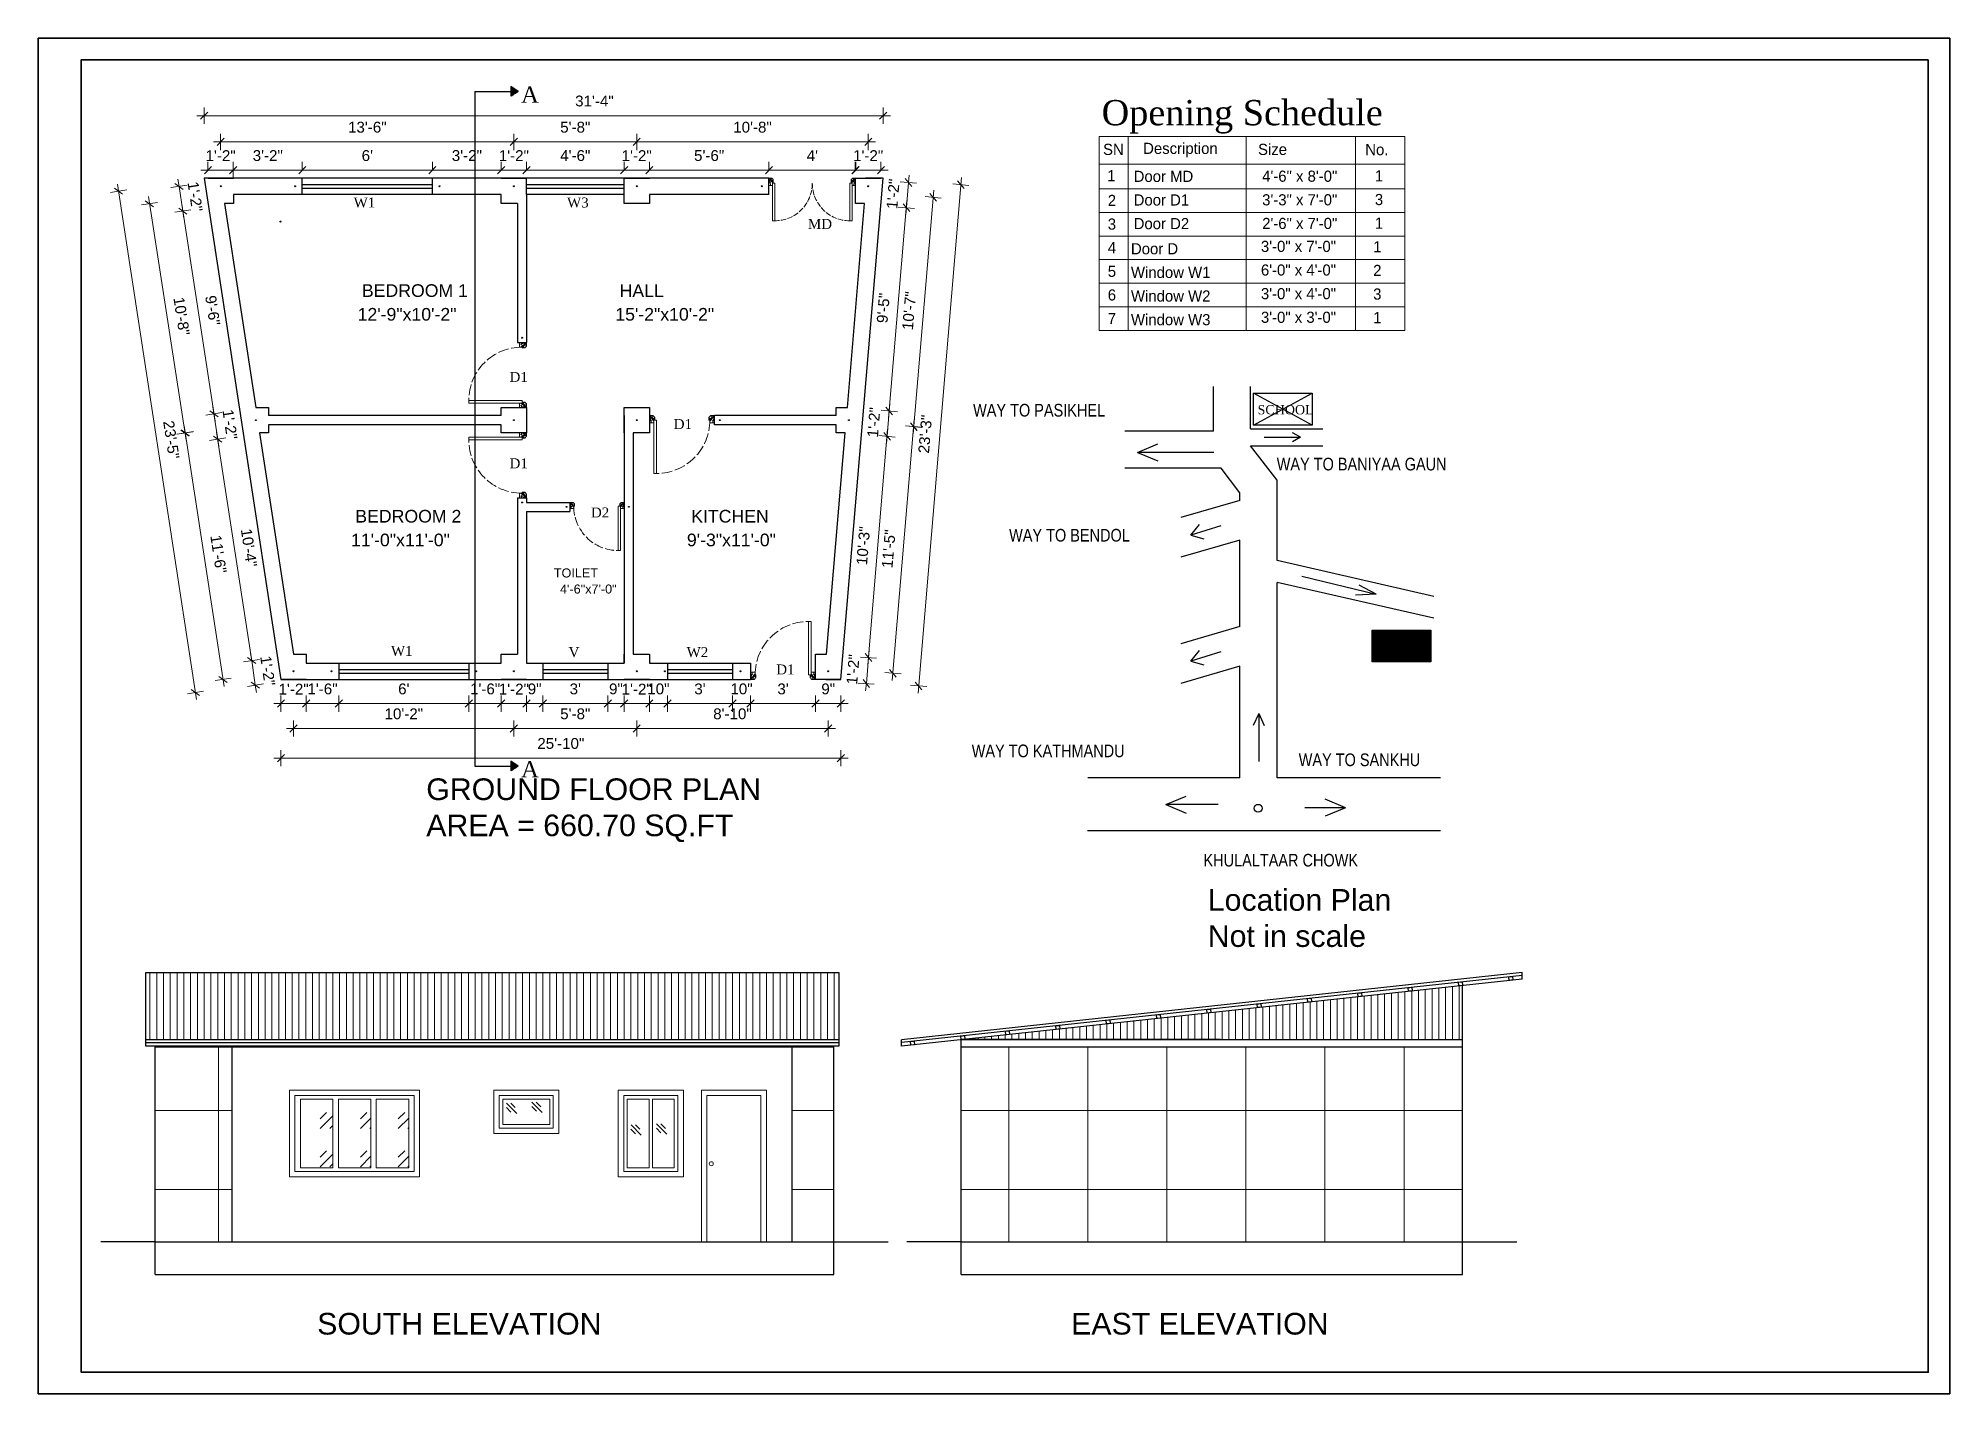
# Model space of a CAD drawing. Header units: inches. Extents: x 45643 to 78083, y -17830 to -3084.
# Drawn here: x 53700 to 54758, y -17613 to -16862 of the extents above; entities that cross this region are included whole.
import ezdxf

# ---------------------------------------------------------------- set-up
doc = ezdxf.new("R2010")
doc.units = ezdxf.units.IN
doc.header["$MEASUREMENT"] = 0
doc.linetypes.add('ACAD_ISO02W100', pattern=[15, 12, -3])
doc.linetypes.add('CONTINUA', pattern=[0])
for name, color, linetype, lineweight in [('1', 7, 'Continuous', 25), ('A_hatch', 253, 'Continuous', 5), ('A_Title Text', 105, 'Continuous', 60), ('annotate', 7, 'Continuous', 9), ('Dim - internal', 4, 'Continuous', 9), ('door', 3, 'Continuous', 13), ('Door-window', 150, 'Continuous', 9), ('ELEVATION', 6, 'Continuous', 30), ('hatch', 30, 'Continuous', 5), ('steps', 253, 'Continuous', 20), ('WALL', 240, 'Continuous', 30)]:
    doc.layers.add(name, color=color, linetype=linetype, lineweight=lineweight)
doc.layers.add('A-Hatch', color=7, linetype='Continuous')
doc.layers.add('PDF_Text', color=7, linetype='Continuous')
doc.layers.add('Normal Wall', color=7, linetype='Continuous', lineweight=35, true_color=0xffaf89)
doc.styles.add('Arial', font='arial.ttf')
doc.styles.add('DIM', font='', dxfattribs={"height": 100})
doc.styles.add('PDF Arial', font='arial.ttf')
doc.styles.get("Standard").update_dxf_attribs({"font": 'times.ttf'})
doc.styles.add('TIMES', font='FTLTLT.TTF')
doc.styles.add('times new roman', font='times.ttf', dxfattribs={"height": 6})
doc.styles.get('DIM').set_extended_font_data('VNI-Helve-Condense')
doc.dimstyles.new('Sudeep', dxfattribs={"dimtxt": 6, "dimasz": 4, "dimexe": 4.5, "dimexo": 4.5, "dimgap": 5, "dimtad": 1, "dimdec": 0, "dimlunit": 4, "dimtxsty": 'Arial', "dimblk": 'OBLIQUE', "dimcen": 250, "dimdle": 4, "dimclrd": 86, "dimclre": 5, "dimclrt": 1, "dimadec": 0, "dimazin": 0, "dimtfac": 1, "dimtdec": 0, "dimtix": 1, "dimtmove": 1, "dimatfit": 3, "dimldrblk": 'OBLIQUE', "dimfxl": 4.5, "dimfxlon": 1, "dimfrac": 2, "dimlwd": 15, "dimlwe": 13, "dimarcsym": 0})
pattern_1 = [(90, (-3644.04, 0), (-43.75, 0), []), (180, (-3644.04, 0), (-4e-15, -43.75), [])]

msp = doc.modelspace()

# ---------------------------------------------------------------- texts
at = {"color": 7, "linetype": 'ByBlock', "lineweight": 5}
msp.add_text('Opening Schedule', height=14, dxfattribs=at).set_placement((54288.64, -16910.71))
for s, insert, char_height, width, attachment_point in [('A', (53967.31, -16889.21), 9, 10.8456, 1), ('W1', (53874.62, -16950.71), 5.487, 1396.073, 1), ('W3', (53992.74, -16950.71), 5.487, 1396.073, 1), ('{\\fTimes New Roman|b0|i0|c0|p18;MD}', (54126.06, -16962.6), 5.4869, 1396.073, 1), ('{\\fTimes New Roman|b0|i0|c0|p18;D1}', (53960.91, -17047.3), 5.4869, 54.2013, 1), ('{\\fTimes New Roman|b0|i0|c0|p18;D1}', (54051.79, -17073.37), 5.4869, 54.2013, 1), ('{\\fTimes New Roman|b0|i0|c0|p18;D1}', (53960.91, -17100.63), 5.4869, 54.2013, 7), ('{\\fTimes New Roman|b0|i0|c0|p18;D2}', (54005.96, -17127.84), 5.4869, 54.2013, 7), ('W1', (53895.31, -17198.98), 5.487, 1396.073, 1), ('V', (53993.6, -17199.65), 5.49, 1396.073, 1), ('W2', (54058.94, -17199.65), 5.487, 1396.073, 1), ('D1', (54108.52, -17209.24), 5.487, 54.2013, 1), ('A', (53967.31, -17262.73), 9, 10.8456, 1)]:
    msp.add_mtext(s, dxfattribs=dict(insert=insert, char_height=char_height, width=width, attachment_point=attachment_point))
at = {"color": 7, "char_height": 5.136, "width": 139.5707, "attachment_point": 1, "style": 'times new roman'}
for s, insert in [('SCHOOL', (54374.93, -17065.61)), ('SITE', (54447.83, -17196.54))]:
    msp.add_mtext(s, dxfattribs=dict(at, insert=insert))
at = {"layer": 'annotate', "char_height": 7, "attachment_point": 1, "style": 'DIM'}
for s, insert in [('WAY TO PASIKHEL', (54217.48, -17064.96)), ('WAY TO BANIYAA GAUN', (54385.53, -17094.79)), ('WAY TO BENDOL', (54237.41, -17134.18)), ('WAY TO KATHMANDU', (54216.72, -17253.58)), ('WAY TO SANKHU', (54397.7, -17258.51)), ('KHULALTAAR CHOWK', (54345.02, -17314.09))]:
    msp.add_mtext(s, dxfattribs=dict(at, insert=insert))
at = {"layer": 'PDF_Text', "attachment_point": 7, "style": 'PDF Arial'}
for s, insert, char_height in [('BEDROOM 1', (53879.2, -17005.82), 7), ('HALL', (54021.82, -17005.82), 7), ('12\'-9"x10\'-2"', (53876.83, -17018.96), 7), ('15\'-2"x10\'-2"', (54019.45, -17018.96), 7), ('BEDROOM 2', (53875.56, -17130.75), 7), ('KITCHEN', (54061.45, -17130.75), 7), ('11\'-0"x11\'-0"', (53873.19, -17143.89), 7), ('9\'-3"x11\'-0"', (54059.08, -17143.89), 7), ('TOILET', (53985.44, -17161.14), 5), ('4\'-6"x7\'-0"', (53988.87, -17170.03), 5.0001), ('GROUND FLOOR PLAN\\PAREA = 660.70 SQ.FT', (53914.82, -17307.6), 12), ('{\\fArial CE|b0|i0|c0|p34;Location Plan\\PNot in scale}', (54347.37, -17365.78), 12), ('SOUTH ELEVATION', (53854.43, -17580.41), 12), ('EAST ELEVATION', (54271.74, -17580.41), 12)]:
    msp.add_mtext(s, dxfattribs=dict(at, insert=insert, char_height=char_height))
at = {"layer": 'steps', "color": 7, "lineweight": 5, "ltscale": 0.3, "style": 'TIMES'}
for s, height, p in [('SN', 6.169, (54289.41, -16927.13)), ('Description', 6.169, (54311.61, -16926.57)), ('Size', 6.169, (54375.19, -16927.13)), ('No.', 6.169, (54434.54, -16927.26)), ('1', 6.17, (54291.72, -16941.68)), ('Door MD', 6.169, (54306.35, -16942.06)), ('4\'-6" x 8\'-0"', 6.169, (54377.49, -16941.97)), ('1', 6.17, (54439.86, -16941.81)), ('2', 6.17, (54292.03, -16955.39)), ('Door D1', 6.169, (54306.35, -16955.14)), ('3\'-3" x 7\'-0"', 6.169, (54377.49, -16955.05)), ('3', 6.17, (54439.86, -16954.89)), ('3', 6.17, (54292.03, -16968.48)), ('Door D2', 6.169, (54306.35, -16968.22)), ('2\'-6" x 7\'-0"', 6.169, (54377.49, -16968.13)), ('1', 6.17, (54439.86, -16967.97)), ('4', 6.17, (54292.03, -16981.56)), ('Door D', 6.169, (54304.85, -16982.15)), ('3\'-0" x 7\'-0"', 6.169, (54376.8, -16980.84)), ('1', 6.17, (54438.92, -16981.06)), ('5', 6.17, (54292.03, -16994.64)), ('Window W1', 6.169, (54304.85, -16995.23)), ('6\'-0" x 4\'-0"', 6.169, (54376.8, -16993.92)), ('2', 6.17, (54438.92, -16994.14)), ('6', 6.17, (54292.03, -17007.72)), ('Window W2', 6.169, (54304.85, -17008.31)), ('3\'-0" x 4\'-0"', 6.169, (54376.8, -17007.01)), ('3', 6.17, (54438.92, -17007.22)), ('7', 6.17, (54292.03, -17020.8)), ('Window W3', 6.169, (54304.85, -17021.4)), ('3\'-0" x 3\'-0"', 6.169, (54376.8, -17020.09)), ('1', 6.17, (54438.92, -17020.3))]:
    msp.add_text(s, height=height, dxfattribs=at).set_placement(p)

# ---------------------------------------------------------------- blocks, each defined once
blk = doc.blocks.new('A$C6FA92B9D')
at = {"layer": 'Door-window', "linetype": 'Continuous', "ltscale": 0.25}
for p, q in [((20.8, 46), (0, 46)), ((0, 44.8), (0, 46)), ((20.8, 44.8), (0, 44.8)), ((19.6, 48), (19.6, 46)), ((23.6, 48), (19.6, 48)), ((23.6, 48), (19.6, 48)), ((19.6, 46), (20.8, 46)), ((20.8, 46), (20.8, 45.6)), ((20.8, 46), (20.8, 44.8)), ((22.8, 45.6), (20.8, 45.6)), ((23.6, 46.4), (22.8, 45.6)), ((23.6, 48), (23.6, 46.4)), ((20.8, 3.2), (0, 3.2)), ((0, 3.2), (0, 2)), ((20.8, 2), (0, 2)), ((19.6, 2), (20.8, 2)), ((19.6, 0), (19.6, 2)), ((23.6, 0), (19.6, 0)), ((23.6, 0), (19.6, 0)), ((20.8, 2), (20.8, 3.2)), ((20.8, 2), (20.8, 2.4)), ((22.8, 2.4), (20.8, 2.4)), ((23.6, 1.6), (22.8, 2.4)), ((23.6, 0), (23.6, 1.6))]:
    blk.add_line(p, q, dxfattribs=at)
at = {"layer": 'Door-window', "linetype": 'ACAD_ISO02W100', "ltscale": 0.25}
for centre, start, end in [((20.8, 44.8), 180, 270), ((20.8, 3.2), 90, 180)]:
    blk.add_arc(centre, 20.8, start, end, dxfattribs=at)
at = {"layer": 'hatch', "color": 8}
for p, q in [((23.6, 48), (19.6, 46.9)), ((23.6, 48), (20.8, 45.7)), ((23.6, 48), (21.8, 45.6)), ((23.6, 0), (19.6, 1.1)), ((23.6, 0), (20.8, 2.3)), ((23.6, 0), (21.8, 2.4))]:
    blk.add_line(p, q, dxfattribs=at)
for centre, radius, start, end in [((23.7, 47.8), 2.35, 174.9175, 249.0128), ((23.7, 47.8), 1.13, 168.5136, 264.8628), ((23.7, 0.2), 2.35, 110.9872, 185.0825), ((23.7, 0.2), 1.13, 95.1372, 191.4864)]:
    blk.add_arc(centre, radius, start, end, dxfattribs=at)
blk = doc.blocks.new("D 3'")
at = {"layer": 'Door-window', "linetype": 'Continuous', "ltscale": 0.25}
for p, q in [((3749.6, -16741), (3749.6, -16711.5)), ((3751.1, -16711.5), (3749.6, -16711.5)), ((3751.1, -16741), (3751.1, -16711.5)), ((3747.1, -16743.5), (3747.1, -16739.5)), ((3747.1, -16739.5), (3749.6, -16739.5)), ((3747.1, -16743.5), (3749.1, -16743.5)), ((3749.1, -16743.5), (3750.1, -16742.5)), ((3749.6, -16741), (3751.1, -16741)), ((3750.1, -16742.5), (3750.1, -16741)), ((3780.1, -16742.5), (3780.1, -16741)), ((3780.6, -16741), (3780.1, -16741)), ((3781.1, -16743.5), (3780.1, -16742.5)), ((3783.1, -16739.5), (3780.6, -16739.5)), ((3780.6, -16739.5), (3780.6, -16741)), ((3783.1, -16743.5), (3781.1, -16743.5)), ((3783.1, -16743.5), (3783.1, -16739.5))]:
    blk.add_line(p, q, dxfattribs=at)
at = {"layer": 'Door-window', "linetype": 'ACAD_ISO02W100', "ltscale": 0.5}
blk.add_arc((3751.1, -16741), 29.5, 0, 90, dxfattribs=at)
at = {"layer": 'hatch', "color": 8}
for p, q in [((3747.1, -16743.5), (3748.2, -16739.5)), ((3747.1, -16743.5), (3749.6, -16740.4)), ((3747.1, -16743.5), (3750.1, -16741.2)), ((3783.1, -16743.5), (3780.1, -16741.2)), ((3783.1, -16743.5), (3780.6, -16740.4)), ((3783.1, -16743.5), (3782.1, -16739.5))]:
    blk.add_line(p, q, dxfattribs=at)
for centre, radius, start, end in [((3747.4, -16743.6), 2.93, 20.9872, 95.0825), ((3747.4, -16743.6), 1.42, 5.1372, 101.4864), ((3782.9, -16743.6), 2.93, 84.9175, 159.0128), ((3782.9, -16743.6), 1.42, 78.5136, 174.8628)]:
    blk.add_arc(centre, radius, start, end, dxfattribs=at)
blk = doc.blocks.new('_Oblique')
at = {"color": 0, "linetype": 'ByBlock', "lineweight": -2}
blk.add_line((-0.5, -0.5), (0.5, 0.5), dxfattribs=at)
blk = doc.blocks.new('*D1838')
at = {"layer": 'A_Title Text', "color": 5, "lineweight": 13, "transparency": 16777216}
for p, q in [((53785.9, -17080.3), (53777, -17081.7)), ((53806.8, -17216.9), (53797.9, -17218.2))]:
    blk.add_line(p, q, dxfattribs=at)
at = {"layer": 'A_Title Text', "color": 86, "lineweight": 15, "transparency": 16777216}
blk.add_line((53780.8, -17077.1), (53802.9, -17221.5), dxfattribs=at)
at = {"layer": 'Defpoints', "color": 0, "transparency": 16777216}
for p in [(53827.5, -17074), (53848.4, -17210.5), (53802.3, -17217.5)]:
    blk.add_point(p, dxfattribs=at)
at = {"layer": 'A_Title Text', "color": 86, "lineweight": 15, "transparency": 16777216, "xscale": 4, "yscale": 4, "zscale": 4}
for p, rotation in [((53781.4, -17081), 98.70344886768173), ((53802.3, -17217.5), 278.7034488676817)]:
    blk.add_blockref('_Oblique', p, dxfattribs=dict(at, rotation=rotation))
at = {"layer": 'A_Title Text', "color": 1, "transparency": 16777216, "insert": (53799.8, -17148.1), "char_height": 6, "attachment_point": 5, "rotation": 278.7034, "style": 'Arial'}
blk.add_mtext('11\'-6"', dxfattribs=at)
blk = doc.blocks.new('*D1839')
at = {"layer": 'A_Title Text', "color": 5, "lineweight": 13, "transparency": 16777216}
for p, q in [((53766.1, -16953.5), (53757.2, -16954.8)), ((53785.7, -17080.4), (53776.8, -17081.8))]:
    blk.add_line(p, q, dxfattribs=at)
at = {"layer": 'A_Title Text', "color": 86, "lineweight": 15, "transparency": 16777216}
blk.add_line((53781.9, -17085.1), (53761, -16950.2), dxfattribs=at)
at = {"layer": 'Defpoints', "color": 0, "transparency": 16777216}
for p in [(53808, -16947), (53761.6, -16954.2), (53827.5, -17074)]:
    blk.add_point(p, dxfattribs=at)
at = {"layer": 'A_Title Text', "color": 86, "lineweight": 15, "transparency": 16777216, "xscale": 4, "yscale": 4, "zscale": 4}
for p, rotation in [((53761.6, -16954.2), 98.79690632557448), ((53781.3, -17081.1), 278.7969063255745)]:
    blk.add_blockref('_Oblique', p, dxfattribs=dict(at, rotation=rotation))
at = {"layer": 'A_Title Text', "color": 1, "transparency": 16777216, "insert": (53779.4, -17016.4), "char_height": 6, "attachment_point": 5, "rotation": 278.7969, "style": 'Arial'}
blk.add_mtext('10\'-8"', dxfattribs=at)
blk = doc.blocks.new('*D1868')
at = {"layer": 'A_Title Text', "color": 86, "lineweight": 15, "transparency": 16777216}
blk.add_line((53787.9, -16905.4), (54171.7, -16905.4), dxfattribs=at)
at = {"layer": 'A_Title Text', "color": 5, "lineweight": 13, "transparency": 16777216}
for p, q in [((53791.9, -16909.9), (53791.9, -16900.9)), ((54167.7, -16909.9), (54167.7, -16900.9))]:
    blk.add_line(p, q, dxfattribs=at)
at = {"layer": 'Defpoints', "color": 0, "transparency": 16777216}
for p in [(54167.7, -16905.4), (53791.9, -16940), (54167.7, -16940)]:
    blk.add_point(p, dxfattribs=at)
at = {"layer": 'A_Title Text', "color": 86, "lineweight": 15, "transparency": 16777216, "xscale": 4, "yscale": 4, "zscale": 4, "rotation": 180}
blk.add_blockref('_Oblique', (53791.9, -16905.4), dxfattribs=at)
at = {"layer": 'A_Title Text', "color": 86, "lineweight": 15, "transparency": 16777216, "xscale": 4, "yscale": 4, "zscale": 4}
blk.add_blockref('_Oblique', (54167.7, -16905.4), dxfattribs=at)
at = {"layer": 'A_Title Text', "color": 1, "transparency": 16777216, "insert": (54007.9, -16897.3), "char_height": 6, "attachment_point": 5, "style": 'Arial'}
blk.add_mtext('31\'-4"', dxfattribs=at)
blk = doc.blocks.new('*D1869')
at = {"layer": 'A_Title Text', "color": 86, "lineweight": 15, "transparency": 16777216}
blk.add_line((53830.4, -17261.1), (54148.3, -17261.1), dxfattribs=at)
at = {"layer": 'A_Title Text', "color": 5, "lineweight": 13, "transparency": 16777216}
for p, q in [((53834.4, -17256.6), (53834.4, -17265.6)), ((54144.3, -17256.6), (54144.3, -17265.6))]:
    blk.add_line(p, q, dxfattribs=at)
at = {"layer": 'Defpoints', "color": 0, "transparency": 16777216}
for p in [(53834.4, -17217.5), (54144.3, -17217.5), (54144.3, -17261.1)]:
    blk.add_point(p, dxfattribs=at)
at = {"layer": 'A_Title Text', "color": 86, "lineweight": 15, "transparency": 16777216, "xscale": 4, "yscale": 4, "zscale": 4, "rotation": 180}
blk.add_blockref('_Oblique', (53834.4, -17261.1), dxfattribs=at)
at = {"layer": 'A_Title Text', "color": 86, "lineweight": 15, "transparency": 16777216, "xscale": 4, "yscale": 4, "zscale": 4}
blk.add_blockref('_Oblique', (54144.3, -17261.1), dxfattribs=at)
at = {"layer": 'A_Title Text', "color": 1, "transparency": 16777216, "insert": (53989.3, -17253), "char_height": 6, "attachment_point": 5, "style": 'Arial'}
blk.add_mtext('25\'-10"', dxfattribs=at)
blk = doc.blocks.new('*D1840')
at = {"layer": 'A_Title Text', "color": 86, "lineweight": 15, "transparency": 16777216}
for p, q in [((53794, -16935.5), (53790, -16935.5)), ((53794, -16935.5), (53808, -16935.5)), ((53808, -16935.5), (53812, -16935.5))]:
    blk.add_line(p, q, dxfattribs=at)
at = {"layer": 'A_Title Text', "color": 5, "lineweight": 13, "transparency": 16777216}
for p, q in [((53794, -16935.5), (53794, -16931)), ((53808, -16935.5), (53808, -16931))]:
    blk.add_line(p, q, dxfattribs=at)
at = {"layer": 'Defpoints', "color": 0, "transparency": 16777216}
for p in [(53808, -16935.5), (53794, -16940), (53808, -16940)]:
    blk.add_point(p, dxfattribs=at)
at = {"layer": 'A_Title Text', "color": 86, "lineweight": 15, "transparency": 16777216, "xscale": 4, "yscale": 4, "zscale": 4}
blk.add_blockref('_Oblique', (53794, -16935.5), dxfattribs=at)
at = {"layer": 'A_Title Text', "color": 86, "lineweight": 15, "transparency": 16777216, "xscale": 4, "yscale": 4, "zscale": 4, "rotation": 180}
blk.add_blockref('_Oblique', (53808, -16935.5), dxfattribs=at)
at = {"layer": 'A_Title Text', "color": 1, "transparency": 16777216, "insert": (53801, -16927.5), "char_height": 6, "attachment_point": 5, "style": 'Arial'}
blk.add_mtext('1\'-2"', dxfattribs=at)
blk = doc.blocks.new('*D1870')
at = {"layer": 'A_Title Text', "color": 86, "lineweight": 15, "transparency": 16777216}
blk.add_line((53804, -16935.5), (53850.2, -16935.5), dxfattribs=at)
at = {"layer": 'A_Title Text', "color": 5, "lineweight": 13, "transparency": 16777216}
for p, q in [((53808, -16940), (53808, -16931)), ((53846.2, -16935.5), (53846.2, -16931))]:
    blk.add_line(p, q, dxfattribs=at)
at = {"layer": 'Defpoints', "color": 0, "transparency": 16777216}
for p in [(53846.2, -16935.5), (53808, -16949), (53846.2, -16940)]:
    blk.add_point(p, dxfattribs=at)
at = {"layer": 'A_Title Text', "color": 86, "lineweight": 15, "transparency": 16777216, "xscale": 4, "yscale": 4, "zscale": 4, "rotation": 180}
blk.add_blockref('_Oblique', (53808, -16935.5), dxfattribs=at)
at = {"layer": 'A_Title Text', "color": 86, "lineweight": 15, "transparency": 16777216, "xscale": 4, "yscale": 4, "zscale": 4}
blk.add_blockref('_Oblique', (53846.2, -16935.5), dxfattribs=at)
at = {"layer": 'A_Title Text', "color": 1, "transparency": 16777216, "insert": (53827.1, -16927.5), "char_height": 6, "attachment_point": 5, "style": 'Arial'}
blk.add_mtext('3\'-2"', dxfattribs=at)
blk = doc.blocks.new('*D1871')
at = {"layer": 'A_Title Text', "color": 86, "lineweight": 15, "transparency": 16777216}
blk.add_line((53842.2, -16935.5), (53922.2, -16935.5), dxfattribs=at)
at = {"layer": 'A_Title Text', "color": 5, "lineweight": 13, "transparency": 16777216}
for p, q in [((53846.2, -16935.5), (53846.2, -16931)), ((53918.2, -16935.5), (53918.2, -16931))]:
    blk.add_line(p, q, dxfattribs=at)
at = {"layer": 'Defpoints', "color": 0, "transparency": 16777216}
for p in [(53918.2, -16935.5), (53846.2, -16940), (53918.2, -16940)]:
    blk.add_point(p, dxfattribs=at)
at = {"layer": 'A_Title Text', "color": 86, "lineweight": 15, "transparency": 16777216, "xscale": 4, "yscale": 4, "zscale": 4, "rotation": 180}
blk.add_blockref('_Oblique', (53846.2, -16935.5), dxfattribs=at)
at = {"layer": 'A_Title Text', "color": 86, "lineweight": 15, "transparency": 16777216, "xscale": 4, "yscale": 4, "zscale": 4}
blk.add_blockref('_Oblique', (53918.2, -16935.5), dxfattribs=at)
at = {"layer": 'A_Title Text', "color": 1, "transparency": 16777216, "insert": (53882.2, -16927.5), "char_height": 6, "attachment_point": 5, "style": 'Arial'}
blk.add_mtext("6'", dxfattribs=at)
blk = doc.blocks.new('*D1872')
at = {"layer": 'A_Title Text', "color": 86, "lineweight": 15, "transparency": 16777216}
blk.add_line((53914.2, -16935.5), (53960.3, -16935.5), dxfattribs=at)
at = {"layer": 'A_Title Text', "color": 5, "lineweight": 13, "transparency": 16777216}
for p, q in [((53918.2, -16935.5), (53918.2, -16931)), ((53956.3, -16935.5), (53956.3, -16931))]:
    blk.add_line(p, q, dxfattribs=at)
at = {"layer": 'Defpoints', "color": 0, "transparency": 16777216}
for p in [(53956.3, -16935.5), (53918.2, -16940), (53956.3, -16940)]:
    blk.add_point(p, dxfattribs=at)
at = {"layer": 'A_Title Text', "color": 86, "lineweight": 15, "transparency": 16777216, "xscale": 4, "yscale": 4, "zscale": 4, "rotation": 180}
blk.add_blockref('_Oblique', (53918.2, -16935.5), dxfattribs=at)
at = {"layer": 'A_Title Text', "color": 86, "lineweight": 15, "transparency": 16777216, "xscale": 4, "yscale": 4, "zscale": 4}
blk.add_blockref('_Oblique', (53956.3, -16935.5), dxfattribs=at)
at = {"layer": 'A_Title Text', "color": 1, "transparency": 16777216, "insert": (53937.3, -16927.5), "char_height": 6, "attachment_point": 5, "style": 'Arial'}
blk.add_mtext('3\'-2"', dxfattribs=at)
blk = doc.blocks.new('*D1841')
at = {"layer": 'A_Title Text', "color": 86, "lineweight": 15, "transparency": 16777216}
blk.add_line((54034.3, -16935.5), (54108.5, -16935.5), dxfattribs=at)
at = {"layer": 'A_Title Text', "color": 5, "lineweight": 13, "transparency": 16777216}
for p, q in [((54038.3, -16935.5), (54038.3, -16931)), ((54104.5, -16935.5), (54104.5, -16931))]:
    blk.add_line(p, q, dxfattribs=at)
at = {"layer": 'Defpoints', "color": 0, "transparency": 16777216}
for p in [(54104.5, -16935.5), (54038.3, -16940), (54104.5, -16940)]:
    blk.add_point(p, dxfattribs=at)
at = {"layer": 'A_Title Text', "color": 86, "lineweight": 15, "transparency": 16777216, "xscale": 4, "yscale": 4, "zscale": 4, "rotation": 180}
blk.add_blockref('_Oblique', (54038.3, -16935.5), dxfattribs=at)
at = {"layer": 'A_Title Text', "color": 86, "lineweight": 15, "transparency": 16777216, "xscale": 4, "yscale": 4, "zscale": 4}
blk.add_blockref('_Oblique', (54104.5, -16935.5), dxfattribs=at)
at = {"layer": 'A_Title Text', "color": 1, "transparency": 16777216, "insert": (54071.4, -16927.5), "char_height": 6, "attachment_point": 5, "style": 'Arial'}
blk.add_mtext('5\'-6"', dxfattribs=at)
blk = doc.blocks.new('*D1873')
at = {"layer": 'A_Title Text', "color": 86, "lineweight": 15, "transparency": 16777216}
blk.add_line((54100.5, -16935.5), (54156.5, -16935.5), dxfattribs=at)
at = {"layer": 'A_Title Text', "color": 5, "lineweight": 13, "transparency": 16777216}
for p, q in [((54104.5, -16935.5), (54104.5, -16931)), ((54152.5, -16935.5), (54152.5, -16931))]:
    blk.add_line(p, q, dxfattribs=at)
at = {"layer": 'Defpoints', "color": 0, "transparency": 16777216}
for p in [(54152.5, -16935.5), (54104.5, -16940), (54152.5, -16940)]:
    blk.add_point(p, dxfattribs=at)
at = {"layer": 'A_Title Text', "color": 86, "lineweight": 15, "transparency": 16777216, "xscale": 4, "yscale": 4, "zscale": 4, "rotation": 180}
blk.add_blockref('_Oblique', (54104.5, -16935.5), dxfattribs=at)
at = {"layer": 'A_Title Text', "color": 86, "lineweight": 15, "transparency": 16777216, "xscale": 4, "yscale": 4, "zscale": 4}
blk.add_blockref('_Oblique', (54152.5, -16935.5), dxfattribs=at)
at = {"layer": 'A_Title Text', "color": 1, "transparency": 16777216, "insert": (54128.5, -16927.5), "char_height": 6, "attachment_point": 5, "style": 'Arial'}
blk.add_mtext("4'", dxfattribs=at)
blk = doc.blocks.new('*D1842')
at = {"layer": 'A_Title Text', "color": 86, "lineweight": 15, "transparency": 16777216}
for p, q in [((54152.3, -16935.5), (54148.3, -16935.5)), ((54152.3, -16935.5), (54166.5, -16935.5)), ((54166.5, -16935.5), (54170.5, -16935.5))]:
    blk.add_line(p, q, dxfattribs=at)
at = {"layer": 'A_Title Text', "color": 5, "lineweight": 13, "transparency": 16777216}
for p, q in [((54152.3, -16935.5), (54152.3, -16931)), ((54166.5, -16935.5), (54166.5, -16931))]:
    blk.add_line(p, q, dxfattribs=at)
at = {"layer": 'Defpoints', "color": 0, "transparency": 16777216}
for p in [(54166.5, -16935.5), (54152.3, -16939.9), (54166.5, -16940)]:
    blk.add_point(p, dxfattribs=at)
at = {"layer": 'A_Title Text', "color": 86, "lineweight": 15, "transparency": 16777216, "xscale": 4, "yscale": 4, "zscale": 4}
blk.add_blockref('_Oblique', (54152.3, -16935.5), dxfattribs=at)
at = {"layer": 'A_Title Text', "color": 86, "lineweight": 15, "transparency": 16777216, "xscale": 4, "yscale": 4, "zscale": 4, "rotation": 180}
blk.add_blockref('_Oblique', (54166.5, -16935.5), dxfattribs=at)
at = {"layer": 'A_Title Text', "color": 1, "transparency": 16777216, "insert": (54159.4, -16927.5), "char_height": 6, "attachment_point": 5, "style": 'Arial'}
blk.add_mtext('1\'-2"', dxfattribs=at)
blk = doc.blocks.new('*D1811')
at = {"layer": 'A_Title Text', "color": 5, "lineweight": 13, "transparency": 16777216}
for p, q in [((53801, -16924.4), (53801, -16915.4)), ((53963.3, -16924.4), (53963.3, -16915.4))]:
    blk.add_line(p, q, dxfattribs=at)
at = {"layer": 'A_Title Text', "color": 86, "lineweight": 15, "transparency": 16777216}
blk.add_line((53797, -16919.9), (53967.3, -16919.9), dxfattribs=at)
at = {"layer": 'Defpoints', "color": 0, "transparency": 16777216}
for p in [(53963.3, -16919.9), (53801, -16940), (53963.3, -16940)]:
    blk.add_point(p, dxfattribs=at)
at = {"layer": 'A_Title Text', "color": 86, "lineweight": 15, "transparency": 16777216, "xscale": 4, "yscale": 4, "zscale": 4, "rotation": 180}
blk.add_blockref('_Oblique', (53801, -16919.9), dxfattribs=at)
at = {"layer": 'A_Title Text', "color": 86, "lineweight": 15, "transparency": 16777216, "xscale": 4, "yscale": 4, "zscale": 4}
blk.add_blockref('_Oblique', (53963.3, -16919.9), dxfattribs=at)
at = {"layer": 'A_Title Text', "color": 1, "transparency": 16777216, "insert": (53882.2, -16911.8), "char_height": 6, "attachment_point": 5, "style": 'Arial'}
blk.add_mtext('13\'-6"', dxfattribs=at)
blk = doc.blocks.new('*D1812')
at = {"layer": 'A_Title Text', "color": 5, "lineweight": 13, "transparency": 16777216}
for p, q in [((53963.3, -16924.4), (53963.3, -16915.4)), ((54031.3, -16924.4), (54031.3, -16915.4))]:
    blk.add_line(p, q, dxfattribs=at)
at = {"layer": 'A_Title Text', "color": 86, "lineweight": 15, "transparency": 16777216}
blk.add_line((53959.3, -16919.9), (54035.3, -16919.9), dxfattribs=at)
at = {"layer": 'Defpoints', "color": 0, "transparency": 16777216}
for p in [(54031.3, -16919.9), (53963.3, -16940), (54031.3, -16940)]:
    blk.add_point(p, dxfattribs=at)
at = {"layer": 'A_Title Text', "color": 86, "lineweight": 15, "transparency": 16777216, "xscale": 4, "yscale": 4, "zscale": 4, "rotation": 180}
blk.add_blockref('_Oblique', (53963.3, -16919.9), dxfattribs=at)
at = {"layer": 'A_Title Text', "color": 86, "lineweight": 15, "transparency": 16777216, "xscale": 4, "yscale": 4, "zscale": 4}
blk.add_blockref('_Oblique', (54031.3, -16919.9), dxfattribs=at)
at = {"layer": 'A_Title Text', "color": 1, "transparency": 16777216, "insert": (53997.3, -16911.8), "char_height": 6, "attachment_point": 5, "style": 'Arial'}
blk.add_mtext('5\'-8"', dxfattribs=at)
blk = doc.blocks.new('*D1813')
at = {"layer": 'A_Title Text', "color": 5, "lineweight": 13, "transparency": 16777216}
for p, q in [((54031.3, -16924.4), (54031.3, -16915.4)), ((54159.5, -16924.4), (54159.5, -16915.4))]:
    blk.add_line(p, q, dxfattribs=at)
at = {"layer": 'A_Title Text', "color": 86, "lineweight": 15, "transparency": 16777216}
blk.add_line((54027.3, -16919.9), (54163.5, -16919.9), dxfattribs=at)
at = {"layer": 'Defpoints', "color": 0, "transparency": 16777216}
for p in [(54159.5, -16919.9), (54031.3, -16940), (54159.5, -16940)]:
    blk.add_point(p, dxfattribs=at)
at = {"layer": 'A_Title Text', "color": 86, "lineweight": 15, "transparency": 16777216, "xscale": 4, "yscale": 4, "zscale": 4, "rotation": 180}
blk.add_blockref('_Oblique', (54031.3, -16919.9), dxfattribs=at)
at = {"layer": 'A_Title Text', "color": 86, "lineweight": 15, "transparency": 16777216, "xscale": 4, "yscale": 4, "zscale": 4}
blk.add_blockref('_Oblique', (54159.5, -16919.9), dxfattribs=at)
at = {"layer": 'A_Title Text', "color": 1, "transparency": 16777216, "insert": (54095.4, -16911.8), "char_height": 6, "attachment_point": 5, "style": 'Arial'}
blk.add_mtext('10\'-8"', dxfattribs=at)
blk = doc.blocks.new('*D1814')
at = {"layer": 'A_Title Text', "color": 86, "lineweight": 15, "transparency": 16777216}
for p, q in [((53834.4, -17230.9), (53830.4, -17230.9)), ((53834.4, -17230.9), (53848.4, -17230.9)), ((53848.4, -17230.9), (53852.4, -17230.9))]:
    blk.add_line(p, q, dxfattribs=at)
at = {"layer": 'A_Title Text', "color": 5, "lineweight": 13, "transparency": 16777216}
for p, q in [((53834.4, -17226.4), (53834.4, -17235.4)), ((53848.4, -17226.4), (53848.4, -17235.4))]:
    blk.add_line(p, q, dxfattribs=at)
at = {"layer": 'Defpoints', "color": 0, "transparency": 16777216}
for p in [(53834.4, -17217.5), (53848.4, -17217.5), (53848.4, -17230.9)]:
    blk.add_point(p, dxfattribs=at)
at = {"layer": 'A_Title Text', "color": 86, "lineweight": 15, "transparency": 16777216, "xscale": 4, "yscale": 4, "zscale": 4}
blk.add_blockref('_Oblique', (53834.4, -17230.9), dxfattribs=at)
at = {"layer": 'A_Title Text', "color": 86, "lineweight": 15, "transparency": 16777216, "xscale": 4, "yscale": 4, "zscale": 4, "rotation": 180}
blk.add_blockref('_Oblique', (53848.4, -17230.9), dxfattribs=at)
at = {"layer": 'A_Title Text', "color": 1, "transparency": 16777216, "insert": (53841.4, -17222.9), "char_height": 6, "attachment_point": 5, "style": 'Arial'}
blk.add_mtext('1\'-2"', dxfattribs=at)
blk = doc.blocks.new('*D1846')
at = {"layer": 'A_Title Text', "color": 86, "lineweight": 15, "transparency": 16777216}
for p, q in [((53848.4, -17230.9), (53844.4, -17230.9)), ((53848.4, -17230.9), (53866.4, -17230.9)), ((53866.4, -17230.9), (53870.4, -17230.9))]:
    blk.add_line(p, q, dxfattribs=at)
at = {"layer": 'A_Title Text', "color": 5, "lineweight": 13, "transparency": 16777216}
for p, q in [((53848.4, -17226.4), (53848.4, -17235.4)), ((53866.4, -17226.4), (53866.4, -17235.4))]:
    blk.add_line(p, q, dxfattribs=at)
at = {"layer": 'Defpoints', "color": 0, "transparency": 16777216}
for p in [(53848.4, -17217.5), (53866.4, -17217.5), (53866.4, -17230.9)]:
    blk.add_point(p, dxfattribs=at)
at = {"layer": 'A_Title Text', "color": 86, "lineweight": 15, "transparency": 16777216, "xscale": 4, "yscale": 4, "zscale": 4}
blk.add_blockref('_Oblique', (53848.4, -17230.9), dxfattribs=at)
at = {"layer": 'A_Title Text', "color": 86, "lineweight": 15, "transparency": 16777216, "xscale": 4, "yscale": 4, "zscale": 4, "rotation": 180}
blk.add_blockref('_Oblique', (53866.4, -17230.9), dxfattribs=at)
at = {"layer": 'A_Title Text', "color": 1, "transparency": 16777216, "insert": (53857.4, -17222.8), "char_height": 6, "attachment_point": 5, "style": 'Arial'}
blk.add_mtext('1\'-6"', dxfattribs=at)
blk = doc.blocks.new('*D1847')
at = {"layer": 'A_Title Text', "color": 86, "lineweight": 15, "transparency": 16777216}
blk.add_line((53862.4, -17230.9), (53942.4, -17230.9), dxfattribs=at)
at = {"layer": 'A_Title Text', "color": 5, "lineweight": 13, "transparency": 16777216}
for p, q in [((53866.4, -17226.4), (53866.4, -17235.4)), ((53938.4, -17226.4), (53938.4, -17235.4))]:
    blk.add_line(p, q, dxfattribs=at)
at = {"layer": 'Defpoints', "color": 0, "transparency": 16777216}
for p in [(53866.4, -17217.5), (53938.4, -17217.5), (53938.4, -17230.9)]:
    blk.add_point(p, dxfattribs=at)
at = {"layer": 'A_Title Text', "color": 86, "lineweight": 15, "transparency": 16777216, "xscale": 4, "yscale": 4, "zscale": 4, "rotation": 180}
blk.add_blockref('_Oblique', (53866.4, -17230.9), dxfattribs=at)
at = {"layer": 'A_Title Text', "color": 86, "lineweight": 15, "transparency": 16777216, "xscale": 4, "yscale": 4, "zscale": 4}
blk.add_blockref('_Oblique', (53938.4, -17230.9), dxfattribs=at)
at = {"layer": 'A_Title Text', "color": 1, "transparency": 16777216, "insert": (53902.4, -17222.8), "char_height": 6, "attachment_point": 5, "style": 'Arial'}
blk.add_mtext("6'", dxfattribs=at)
blk = doc.blocks.new('*D1848')
at = {"layer": 'A_Title Text', "color": 86, "lineweight": 15, "transparency": 16777216}
for p, q in [((53938.4, -17230.9), (53934.4, -17230.9)), ((53938.4, -17230.9), (53956.3, -17230.9)), ((53956.3, -17230.9), (53960.3, -17230.9))]:
    blk.add_line(p, q, dxfattribs=at)
at = {"layer": 'A_Title Text', "color": 5, "lineweight": 13, "transparency": 16777216}
for p, q in [((53938.4, -17226.4), (53938.4, -17235.4)), ((53956.3, -17226.4), (53956.3, -17235.4))]:
    blk.add_line(p, q, dxfattribs=at)
at = {"layer": 'Defpoints', "color": 0, "transparency": 16777216}
for p in [(53938.4, -17217.5), (53956.3, -17217.5), (53956.3, -17230.9)]:
    blk.add_point(p, dxfattribs=at)
at = {"layer": 'A_Title Text', "color": 86, "lineweight": 15, "transparency": 16777216, "xscale": 4, "yscale": 4, "zscale": 4}
blk.add_blockref('_Oblique', (53938.4, -17230.9), dxfattribs=at)
at = {"layer": 'A_Title Text', "color": 86, "lineweight": 15, "transparency": 16777216, "xscale": 4, "yscale": 4, "zscale": 4, "rotation": 180}
blk.add_blockref('_Oblique', (53956.3, -17230.9), dxfattribs=at)
at = {"layer": 'A_Title Text', "color": 1, "transparency": 16777216, "insert": (53947.4, -17222.8), "char_height": 6, "attachment_point": 5, "style": 'Arial'}
blk.add_mtext('1\'-6"', dxfattribs=at)
blk = doc.blocks.new('*D1815')
at = {"layer": 'A_Title Text', "color": 86, "lineweight": 15, "transparency": 16777216}
for p, q in [((53956.3, -17230.9), (53952.3, -17230.9)), ((53956.3, -17230.9), (53970.3, -17230.9)), ((53970.3, -17230.9), (53974.3, -17230.9))]:
    blk.add_line(p, q, dxfattribs=at)
at = {"layer": 'A_Title Text', "color": 5, "lineweight": 13, "transparency": 16777216}
for p, q in [((53956.3, -17226.4), (53956.3, -17235.4)), ((53970.3, -17226.4), (53970.3, -17235.4))]:
    blk.add_line(p, q, dxfattribs=at)
at = {"layer": 'Defpoints', "color": 0, "transparency": 16777216}
for p in [(53956.3, -17217.5), (53970.3, -17217.5), (53970.3, -17230.9)]:
    blk.add_point(p, dxfattribs=at)
at = {"layer": 'A_Title Text', "color": 86, "lineweight": 15, "transparency": 16777216, "xscale": 4, "yscale": 4, "zscale": 4}
blk.add_blockref('_Oblique', (53956.3, -17230.9), dxfattribs=at)
at = {"layer": 'A_Title Text', "color": 86, "lineweight": 15, "transparency": 16777216, "xscale": 4, "yscale": 4, "zscale": 4, "rotation": 180}
blk.add_blockref('_Oblique', (53970.3, -17230.9), dxfattribs=at)
at = {"layer": 'A_Title Text', "color": 1, "transparency": 16777216, "insert": (53963.3, -17222.9), "char_height": 6, "attachment_point": 5, "style": 'Arial'}
blk.add_mtext('1\'-2"', dxfattribs=at)
blk = doc.blocks.new('*D1849')
at = {"layer": 'A_Title Text', "color": 86, "lineweight": 15, "transparency": 16777216}
for p, q in [((53970.3, -17230.9), (53966.3, -17230.9)), ((53970.3, -17230.9), (53979.3, -17230.9)), ((53979.3, -17230.9), (53983.3, -17230.9))]:
    blk.add_line(p, q, dxfattribs=at)
at = {"layer": 'A_Title Text', "color": 5, "lineweight": 13, "transparency": 16777216}
for p, q in [((53970.3, -17226.4), (53970.3, -17235.4)), ((53979.3, -17226.4), (53979.3, -17235.4))]:
    blk.add_line(p, q, dxfattribs=at)
at = {"layer": 'Defpoints', "color": 0, "transparency": 16777216}
for p in [(53970.3, -17208.5), (53979.3, -17208.5), (53979.3, -17230.9)]:
    blk.add_point(p, dxfattribs=at)
at = {"layer": 'A_Title Text', "color": 86, "lineweight": 15, "transparency": 16777216, "xscale": 4, "yscale": 4, "zscale": 4}
blk.add_blockref('_Oblique', (53970.3, -17230.9), dxfattribs=at)
at = {"layer": 'A_Title Text', "color": 86, "lineweight": 15, "transparency": 16777216, "xscale": 4, "yscale": 4, "zscale": 4, "rotation": 180}
blk.add_blockref('_Oblique', (53979.3, -17230.9), dxfattribs=at)
at = {"layer": 'A_Title Text', "color": 1, "transparency": 16777216, "insert": (53974.8, -17222.8), "char_height": 6, "attachment_point": 5, "style": 'Arial'}
blk.add_mtext('9"', dxfattribs=at)
blk = doc.blocks.new('*D1816')
at = {"layer": 'A_Title Text', "color": 86, "lineweight": 15, "transparency": 16777216}
blk.add_line((53975.3, -17230.9), (54019.3, -17230.9), dxfattribs=at)
at = {"layer": 'A_Title Text', "color": 5, "lineweight": 13, "transparency": 16777216}
for p, q in [((53979.3, -17226.4), (53979.3, -17235.4)), ((54015.3, -17226.4), (54015.3, -17235.4))]:
    blk.add_line(p, q, dxfattribs=at)
at = {"layer": 'Defpoints', "color": 0, "transparency": 16777216}
for p in [(53979.3, -17208.5), (54015.3, -17208.5), (54015.3, -17230.9)]:
    blk.add_point(p, dxfattribs=at)
at = {"layer": 'A_Title Text', "color": 86, "lineweight": 15, "transparency": 16777216, "xscale": 4, "yscale": 4, "zscale": 4, "rotation": 180}
blk.add_blockref('_Oblique', (53979.3, -17230.9), dxfattribs=at)
at = {"layer": 'A_Title Text', "color": 86, "lineweight": 15, "transparency": 16777216, "xscale": 4, "yscale": 4, "zscale": 4}
blk.add_blockref('_Oblique', (54015.3, -17230.9), dxfattribs=at)
at = {"layer": 'A_Title Text', "color": 1, "transparency": 16777216, "insert": (53997.3, -17222.8), "char_height": 6, "attachment_point": 5, "style": 'Arial'}
blk.add_mtext("3'", dxfattribs=at)
blk = doc.blocks.new('*D1850')
at = {"layer": 'A_Title Text', "color": 86, "lineweight": 15, "transparency": 16777216}
for p, q in [((54038.3, -17230.9), (54034.3, -17230.9)), ((54038.3, -17230.9), (54048.3, -17230.9)), ((54048.3, -17230.9), (54052.3, -17230.9))]:
    blk.add_line(p, q, dxfattribs=at)
at = {"layer": 'A_Title Text', "color": 5, "lineweight": 13, "transparency": 16777216}
for p, q in [((54038.3, -17226.4), (54038.3, -17235.4)), ((54048.3, -17226.4), (54048.3, -17235.4))]:
    blk.add_line(p, q, dxfattribs=at)
at = {"layer": 'Defpoints', "color": 0, "transparency": 16777216}
for p in [(54038.3, -17203.5), (54048.3, -17217.5), (54048.3, -17230.9)]:
    blk.add_point(p, dxfattribs=at)
at = {"layer": 'A_Title Text', "color": 86, "lineweight": 15, "transparency": 16777216, "xscale": 4, "yscale": 4, "zscale": 4}
blk.add_blockref('_Oblique', (54038.3, -17230.9), dxfattribs=at)
at = {"layer": 'A_Title Text', "color": 86, "lineweight": 15, "transparency": 16777216, "xscale": 4, "yscale": 4, "zscale": 4, "rotation": 180}
blk.add_blockref('_Oblique', (54048.3, -17230.9), dxfattribs=at)
at = {"layer": 'A_Title Text', "color": 1, "transparency": 16777216, "insert": (54043.3, -17222.8), "char_height": 6, "attachment_point": 5, "style": 'Arial'}
blk.add_mtext('10"', dxfattribs=at)
blk = doc.blocks.new('*D1851')
at = {"layer": 'A_Title Text', "color": 86, "lineweight": 15, "transparency": 16777216}
blk.add_line((54044.3, -17230.9), (54088.3, -17230.9), dxfattribs=at)
at = {"layer": 'A_Title Text', "color": 5, "lineweight": 13, "transparency": 16777216}
for p, q in [((54048.3, -17226.4), (54048.3, -17235.4)), ((54084.3, -17226.4), (54084.3, -17235.4))]:
    blk.add_line(p, q, dxfattribs=at)
at = {"layer": 'Defpoints', "color": 0, "transparency": 16777216}
for p in [(54048.3, -17217.5), (54084.3, -17217.5), (54084.3, -17230.9)]:
    blk.add_point(p, dxfattribs=at)
at = {"layer": 'A_Title Text', "color": 86, "lineweight": 15, "transparency": 16777216, "xscale": 4, "yscale": 4, "zscale": 4, "rotation": 180}
blk.add_blockref('_Oblique', (54048.3, -17230.9), dxfattribs=at)
at = {"layer": 'A_Title Text', "color": 86, "lineweight": 15, "transparency": 16777216, "xscale": 4, "yscale": 4, "zscale": 4}
blk.add_blockref('_Oblique', (54084.3, -17230.9), dxfattribs=at)
at = {"layer": 'A_Title Text', "color": 1, "transparency": 16777216, "insert": (54066.3, -17222.8), "char_height": 6, "attachment_point": 5, "style": 'Arial'}
blk.add_mtext("3'", dxfattribs=at)
blk = doc.blocks.new('*D1852')
at = {"layer": 'A_Title Text', "color": 86, "lineweight": 15, "transparency": 16777216}
for p, q in [((54084.3, -17230.9), (54080.3, -17230.9)), ((54084.3, -17230.9), (54094.3, -17230.9)), ((54094.3, -17230.9), (54098.3, -17230.9))]:
    blk.add_line(p, q, dxfattribs=at)
at = {"layer": 'A_Title Text', "color": 5, "lineweight": 13, "transparency": 16777216}
for p, q in [((54084.3, -17226.4), (54084.3, -17235.4)), ((54094.3, -17226.4), (54094.3, -17235.4))]:
    blk.add_line(p, q, dxfattribs=at)
at = {"layer": 'Defpoints', "color": 0, "transparency": 16777216}
for p in [(54084.3, -17217.5), (54094.3, -17217.5), (54094.3, -17230.9)]:
    blk.add_point(p, dxfattribs=at)
at = {"layer": 'A_Title Text', "color": 86, "lineweight": 15, "transparency": 16777216, "xscale": 4, "yscale": 4, "zscale": 4}
blk.add_blockref('_Oblique', (54084.3, -17230.9), dxfattribs=at)
at = {"layer": 'A_Title Text', "color": 86, "lineweight": 15, "transparency": 16777216, "xscale": 4, "yscale": 4, "zscale": 4, "rotation": 180}
blk.add_blockref('_Oblique', (54094.3, -17230.9), dxfattribs=at)
at = {"layer": 'A_Title Text', "color": 1, "transparency": 16777216, "insert": (54089.3, -17222.8), "char_height": 6, "attachment_point": 5, "style": 'Arial'}
blk.add_mtext('10"', dxfattribs=at)
blk = doc.blocks.new('*D1853')
at = {"layer": 'A_Title Text', "color": 86, "lineweight": 15, "transparency": 16777216}
blk.add_line((54090.3, -17230.9), (54134.3, -17230.9), dxfattribs=at)
at = {"layer": 'A_Title Text', "color": 5, "lineweight": 13, "transparency": 16777216}
for p, q in [((54094.3, -17226.4), (54094.3, -17235.4)), ((54130.3, -17226.4), (54130.3, -17235.4))]:
    blk.add_line(p, q, dxfattribs=at)
at = {"layer": 'Defpoints', "color": 0, "transparency": 16777216}
for p in [(54094.3, -17217.5), (54130.3, -17217.5), (54130.3, -17230.9)]:
    blk.add_point(p, dxfattribs=at)
at = {"layer": 'A_Title Text', "color": 86, "lineweight": 15, "transparency": 16777216, "xscale": 4, "yscale": 4, "zscale": 4, "rotation": 180}
blk.add_blockref('_Oblique', (54094.3, -17230.9), dxfattribs=at)
at = {"layer": 'A_Title Text', "color": 86, "lineweight": 15, "transparency": 16777216, "xscale": 4, "yscale": 4, "zscale": 4}
blk.add_blockref('_Oblique', (54130.3, -17230.9), dxfattribs=at)
at = {"layer": 'A_Title Text', "color": 1, "transparency": 16777216, "insert": (54112.3, -17222.8), "char_height": 6, "attachment_point": 5, "style": 'Arial'}
blk.add_mtext("3'", dxfattribs=at)
blk = doc.blocks.new('*D1817')
at = {"layer": 'A_Title Text', "color": 86, "lineweight": 15, "transparency": 16777216}
for p, q in [((54130.3, -17230.9), (54126.3, -17230.9)), ((54130.3, -17230.9), (54144.3, -17230.9)), ((54144.3, -17230.9), (54148.3, -17230.9))]:
    blk.add_line(p, q, dxfattribs=at)
at = {"layer": 'A_Title Text', "color": 5, "lineweight": 13, "transparency": 16777216}
for p, q in [((54130.3, -17226.4), (54130.3, -17235.4)), ((54144.3, -17226.4), (54144.3, -17235.4))]:
    blk.add_line(p, q, dxfattribs=at)
at = {"layer": 'Defpoints', "color": 0, "transparency": 16777216}
for p in [(54130.3, -17217.5), (54144.3, -17217.5), (54144.3, -17230.9)]:
    blk.add_point(p, dxfattribs=at)
at = {"layer": 'A_Title Text', "color": 86, "lineweight": 15, "transparency": 16777216, "xscale": 4, "yscale": 4, "zscale": 4}
blk.add_blockref('_Oblique', (54130.3, -17230.9), dxfattribs=at)
at = {"layer": 'A_Title Text', "color": 86, "lineweight": 15, "transparency": 16777216, "xscale": 4, "yscale": 4, "zscale": 4, "rotation": 180}
blk.add_blockref('_Oblique', (54144.3, -17230.9), dxfattribs=at)
at = {"layer": 'A_Title Text', "color": 1, "transparency": 16777216, "insert": (54137.3, -17222.8), "char_height": 6, "attachment_point": 5, "style": 'Arial'}
blk.add_mtext('9"', dxfattribs=at)
blk = doc.blocks.new('*D1818')
at = {"layer": 'A_Title Text', "color": 86, "lineweight": 15, "transparency": 16777216}
blk.add_line((53837.4, -17244.7), (53967.3, -17244.7), dxfattribs=at)
at = {"layer": 'A_Title Text', "color": 5, "lineweight": 13, "transparency": 16777216}
for p, q in [((53841.4, -17240.2), (53841.4, -17249.2)), ((53963.3, -17240.2), (53963.3, -17249.2))]:
    blk.add_line(p, q, dxfattribs=at)
at = {"layer": 'Defpoints', "color": 0, "transparency": 16777216}
for p in [(53841.4, -17217.5), (53963.3, -17217.5), (53963.3, -17244.7)]:
    blk.add_point(p, dxfattribs=at)
at = {"layer": 'A_Title Text', "color": 86, "lineweight": 15, "transparency": 16777216, "xscale": 4, "yscale": 4, "zscale": 4, "rotation": 180}
blk.add_blockref('_Oblique', (53841.4, -17244.7), dxfattribs=at)
at = {"layer": 'A_Title Text', "color": 86, "lineweight": 15, "transparency": 16777216, "xscale": 4, "yscale": 4, "zscale": 4}
blk.add_blockref('_Oblique', (53963.3, -17244.7), dxfattribs=at)
at = {"layer": 'A_Title Text', "color": 1, "transparency": 16777216, "insert": (53902.4, -17236.6), "char_height": 6, "attachment_point": 5, "style": 'Arial'}
blk.add_mtext('10\'-2"', dxfattribs=at)
blk = doc.blocks.new('*D1819')
at = {"layer": 'A_Title Text', "color": 86, "lineweight": 15, "transparency": 16777216}
blk.add_line((53959.3, -17244.7), (54035.3, -17244.7), dxfattribs=at)
at = {"layer": 'A_Title Text', "color": 5, "lineweight": 13, "transparency": 16777216}
for p, q in [((53963.3, -17240.2), (53963.3, -17249.2)), ((54031.3, -17240.2), (54031.3, -17249.2))]:
    blk.add_line(p, q, dxfattribs=at)
at = {"layer": 'Defpoints', "color": 0, "transparency": 16777216}
for p in [(53963.3, -17217.5), (54031.3, -17217.5), (54031.3, -17244.7)]:
    blk.add_point(p, dxfattribs=at)
at = {"layer": 'A_Title Text', "color": 86, "lineweight": 15, "transparency": 16777216, "xscale": 4, "yscale": 4, "zscale": 4, "rotation": 180}
blk.add_blockref('_Oblique', (53963.3, -17244.7), dxfattribs=at)
at = {"layer": 'A_Title Text', "color": 86, "lineweight": 15, "transparency": 16777216, "xscale": 4, "yscale": 4, "zscale": 4}
blk.add_blockref('_Oblique', (54031.3, -17244.7), dxfattribs=at)
at = {"layer": 'A_Title Text', "color": 1, "transparency": 16777216, "insert": (53997.3, -17236.6), "char_height": 6, "attachment_point": 5, "style": 'Arial'}
blk.add_mtext('5\'-8"', dxfattribs=at)
blk = doc.blocks.new('*D1820')
at = {"layer": 'A_Title Text', "color": 86, "lineweight": 15, "transparency": 16777216}
blk.add_line((54027.3, -17244.7), (54141.3, -17244.7), dxfattribs=at)
at = {"layer": 'A_Title Text', "color": 5, "lineweight": 13, "transparency": 16777216}
for p, q in [((54031.3, -17240.2), (54031.3, -17249.2)), ((54137.3, -17240.2), (54137.3, -17249.2))]:
    blk.add_line(p, q, dxfattribs=at)
at = {"layer": 'Defpoints', "color": 0, "transparency": 16777216}
for p in [(54031.3, -17217.5), (54137.3, -17217.5), (54137.3, -17244.7)]:
    blk.add_point(p, dxfattribs=at)
at = {"layer": 'A_Title Text', "color": 86, "lineweight": 15, "transparency": 16777216, "xscale": 4, "yscale": 4, "zscale": 4, "rotation": 180}
blk.add_blockref('_Oblique', (54031.3, -17244.7), dxfattribs=at)
at = {"layer": 'A_Title Text', "color": 86, "lineweight": 15, "transparency": 16777216, "xscale": 4, "yscale": 4, "zscale": 4}
blk.add_blockref('_Oblique', (54137.3, -17244.7), dxfattribs=at)
at = {"layer": 'A_Title Text', "color": 1, "transparency": 16777216, "insert": (54084.3, -17236.6), "char_height": 6, "attachment_point": 5, "style": 'Arial'}
blk.add_mtext('8\'-10"', dxfattribs=at)
blk = doc.blocks.new('*D1854')
at = {"layer": 'A_Title Text', "color": 5, "lineweight": 13, "transparency": 16777216}
for p, q in [((53749, -16946.5), (53740.1, -16947.9)), ((53791.5, -17224.1), (53782.6, -17225.4))]:
    blk.add_line(p, q, dxfattribs=at)
at = {"layer": 'A_Title Text', "color": 86, "lineweight": 15, "transparency": 16777216}
blk.add_line((53743.9, -16943.3), (53787.6, -17228.7), dxfattribs=at)
at = {"layer": 'Defpoints', "color": 0, "transparency": 16777216}
for p in [(53791.9, -16940), (53834.4, -17217.5), (53787, -17224.7)]:
    blk.add_point(p, dxfattribs=at)
at = {"layer": 'A_Title Text', "color": 86, "lineweight": 15, "transparency": 16777216, "xscale": 4, "yscale": 4, "zscale": 4}
for p, rotation in [((53744.5, -16947.2), 98.70344886768179), ((53787, -17224.7), 278.7034488676818)]:
    blk.add_blockref('_Oblique', p, dxfattribs=dict(at, rotation=rotation))
at = {"layer": 'A_Title Text', "color": 1, "transparency": 16777216, "insert": (53773.7, -17084.8), "char_height": 6, "attachment_point": 5, "rotation": 278.7034, "style": 'Arial'}
blk.add_mtext('23\'-5"', dxfattribs=at)
blk = doc.blocks.new('*D1821')
at = {"layer": 'A_Title Text', "color": 5, "lineweight": 13, "transparency": 16777216}
for p, q in [((53803.8, -17083.8), (53794.9, -17085.2)), ((53822.6, -17206.4), (53813.7, -17207.7))]:
    blk.add_line(p, q, dxfattribs=at)
at = {"layer": 'A_Title Text', "color": 86, "lineweight": 15, "transparency": 16777216}
blk.add_line((53798.8, -17080.6), (53818.8, -17211), dxfattribs=at)
at = {"layer": 'Defpoints', "color": 0, "transparency": 16777216}
for p in [(53822.6, -17081), (53818.2, -17207), (53841.3, -17203.5)]:
    blk.add_point(p, dxfattribs=at)
at = {"layer": 'A_Title Text', "color": 86, "lineweight": 15, "transparency": 16777216, "xscale": 4, "yscale": 4, "zscale": 4}
for p, rotation in [((53799.4, -17084.5), 98.70344886767656), ((53818.2, -17207), 278.7034488676766)]:
    blk.add_blockref('_Oblique', p, dxfattribs=dict(at, rotation=rotation))
at = {"layer": 'A_Title Text', "color": 1, "transparency": 16777216, "insert": (53816.7, -17144.6), "char_height": 6, "attachment_point": 5, "rotation": 278.7034, "style": 'Arial'}
blk.add_mtext('10\'-4"', dxfattribs=at)
blk = doc.blocks.new('*D1855')
at = {"layer": 'A_Title Text', "color": 86, "lineweight": 15, "transparency": 16777216}
for p, q in [((53818.2, -17207), (53817.5, -17203.1)), ((53818.2, -17207), (53820.2, -17220.7)), ((53820.2, -17220.7), (53820.9, -17224.7))]:
    blk.add_line(p, q, dxfattribs=at)
at = {"layer": 'A_Title Text', "color": 5, "lineweight": 13, "transparency": 16777216}
for p, q in [((53822.6, -17206.4), (53813.7, -17207.7)), ((53824.7, -17220), (53815.8, -17221.4))]:
    blk.add_line(p, q, dxfattribs=at)
at = {"layer": 'Defpoints', "color": 0, "transparency": 16777216}
for p in [(53841.3, -17203.5), (53820.2, -17220.7), (53841.4, -17217.5)]:
    blk.add_point(p, dxfattribs=at)
at = {"layer": 'A_Title Text', "color": 86, "lineweight": 15, "transparency": 16777216, "xscale": 4, "yscale": 4, "zscale": 4}
for p, rotation in [((53818.2, -17207), 278.7034488676766), ((53820.2, -17220.7), 98.70344886767656)]:
    blk.add_blockref('_Oblique', p, dxfattribs=dict(at, rotation=rotation))
at = {"layer": 'A_Title Text', "color": 1, "transparency": 16777216, "insert": (53827.1, -17212.7), "char_height": 6, "attachment_point": 5, "rotation": 278.7034, "style": 'Arial'}
blk.add_mtext('1\'-2"', dxfattribs=at)
blk = doc.blocks.new('*D1822')
at = {"layer": 'A_Title Text', "color": 5, "lineweight": 13, "transparency": 16777216}
for p, q in [((53801.7, -17069.8), (53792.8, -17071.2)), ((53803.8, -17083.8), (53794.9, -17085.2))]:
    blk.add_line(p, q, dxfattribs=at)
at = {"layer": 'A_Title Text', "color": 86, "lineweight": 15, "transparency": 16777216}
for p, q in [((53797.3, -17070.5), (53796.6, -17066.6)), ((53799.4, -17084.5), (53797.3, -17070.5)), ((53799.4, -17084.5), (53800, -17088.5))]:
    blk.add_line(p, q, dxfattribs=at)
at = {"layer": 'Defpoints', "color": 0, "transparency": 16777216}
for p in [(53797.3, -17070.5), (53820.4, -17067), (53822.6, -17081)]:
    blk.add_point(p, dxfattribs=at)
at = {"layer": 'A_Title Text', "color": 86, "lineweight": 15, "transparency": 16777216, "xscale": 4, "yscale": 4, "zscale": 4}
for p, rotation in [((53797.3, -17070.5), 278.7034488676766), ((53799.4, -17084.5), 98.70344886767656)]:
    blk.add_blockref('_Oblique', p, dxfattribs=dict(at, rotation=rotation))
at = {"layer": 'A_Title Text', "color": 1, "transparency": 16777216, "insert": (53806.2, -17076.3), "char_height": 6, "attachment_point": 5, "rotation": 278.7034, "style": 'Arial'}
blk.add_mtext('1\'-2"', dxfattribs=at)
blk = doc.blocks.new('*D1823')
at = {"layer": 'A_Title Text', "color": 5, "lineweight": 13, "transparency": 16777216}
for p, q in [((53784.5, -16957.6), (53775.6, -16958.9)), ((53801.7, -17069.8), (53792.8, -17071.2))]:
    blk.add_line(p, q, dxfattribs=at)
at = {"layer": 'A_Title Text', "color": 86, "lineweight": 15, "transparency": 16777216}
blk.add_line((53797.9, -17074.5), (53779.5, -16954.3), dxfattribs=at)
at = {"layer": 'Defpoints', "color": 0, "transparency": 16777216}
for p in [(53780.1, -16958.2), (53808, -16954), (53820.4, -17067)]:
    blk.add_point(p, dxfattribs=at)
at = {"layer": 'A_Title Text', "color": 86, "lineweight": 15, "transparency": 16777216, "xscale": 4, "yscale": 4, "zscale": 4}
for p, rotation in [((53780.1, -16958.2), 98.70344886767656), ((53797.3, -17070.5), 278.7034488676766)]:
    blk.add_blockref('_Oblique', p, dxfattribs=dict(at, rotation=rotation))
at = {"layer": 'A_Title Text', "color": 1, "transparency": 16777216, "insert": (53796.6, -17013.2), "char_height": 6, "attachment_point": 5, "rotation": 278.7034, "style": 'Arial'}
blk.add_mtext('9\'-6"', dxfattribs=at)
blk = doc.blocks.new('*D1824')
at = {"layer": 'A_Title Text', "color": 5, "lineweight": 13, "transparency": 16777216}
for p, q in [((53782.4, -16943.9), (53773.5, -16945.2)), ((53784.5, -16957.6), (53775.6, -16958.9))]:
    blk.add_line(p, q, dxfattribs=at)
at = {"layer": 'A_Title Text', "color": 86, "lineweight": 15, "transparency": 16777216}
for p, q in [((53778, -16944.6), (53777.4, -16940.6)), ((53780.1, -16958.2), (53778, -16944.6)), ((53780.1, -16958.2), (53780.7, -16962.2))]:
    blk.add_line(p, q, dxfattribs=at)
at = {"layer": 'Defpoints', "color": 0, "transparency": 16777216}
for p in [(53778, -16944.6), (53808, -16940), (53808, -16954)]:
    blk.add_point(p, dxfattribs=at)
at = {"layer": 'A_Title Text', "color": 86, "lineweight": 15, "transparency": 16777216, "xscale": 4, "yscale": 4, "zscale": 4}
for p, rotation in [((53778, -16944.6), 278.7034488676766), ((53780.1, -16958.2), 98.70344886767656)]:
    blk.add_blockref('_Oblique', p, dxfattribs=dict(at, rotation=rotation))
at = {"layer": 'A_Title Text', "color": 1, "transparency": 16777216, "insert": (53786.9, -16950.2), "char_height": 6, "attachment_point": 5, "rotation": 278.7034, "style": 'Arial'}
blk.add_mtext('1\'-2"', dxfattribs=at)
blk = doc.blocks.new('*D1856')
at = {"layer": 'A_Title Text', "color": 86, "lineweight": 15, "transparency": 16777216}
for p, q in [((54171.1, -17068.9), (54171.4, -17064.9)), ((54169.9, -17082.9), (54171.1, -17068.9)), ((54169.9, -17082.9), (54169.6, -17086.9))]:
    blk.add_line(p, q, dxfattribs=at)
at = {"layer": 'A_Title Text', "color": 5, "lineweight": 13, "transparency": 16777216}
for p, q in [((54166.6, -17068.5), (54175.6, -17069.3)), ((54165.4, -17082.5), (54174.4, -17083.3))]:
    blk.add_line(p, q, dxfattribs=at)
at = {"layer": 'Defpoints', "color": 0, "transparency": 16777216}
for p in [(54147.9, -17067), (54171.1, -17068.9), (54146.8, -17081)]:
    blk.add_point(p, dxfattribs=at)
at = {"layer": 'A_Title Text', "color": 86, "lineweight": 15, "transparency": 16777216, "xscale": 4, "yscale": 4, "zscale": 4}
for p, rotation in [((54171.1, -17068.9), 265.1847222638972), ((54169.9, -17082.9), 85.18472226389719)]:
    blk.add_blockref('_Oblique', p, dxfattribs=dict(at, rotation=rotation))
at = {"layer": 'A_Title Text', "color": 1, "transparency": 16777216, "insert": (54162.5, -17075.2), "char_height": 6, "attachment_point": 5, "rotation": 85.1847, "style": 'Arial'}
blk.add_mtext('1\'-2"', dxfattribs=at)
blk = doc.blocks.new('*D1825')
at = {"layer": 'A_Title Text', "color": 86, "lineweight": 15, "transparency": 16777216}
blk.add_line((54170.7, -17072.9), (54180.9, -16952.3), dxfattribs=at)
at = {"layer": 'A_Title Text', "color": 5, "lineweight": 13, "transparency": 16777216}
for p, q in [((54176.1, -16956), (54185, -16956.7)), ((54166.6, -17068.5), (54175.6, -17069.3))]:
    blk.add_line(p, q, dxfattribs=at)
at = {"layer": 'Defpoints', "color": 0, "transparency": 16777216}
for p in [(54152.5, -16954), (54180.6, -16956.3), (54147.9, -17067)]:
    blk.add_point(p, dxfattribs=at)
at = {"layer": 'A_Title Text', "color": 86, "lineweight": 15, "transparency": 16777216, "xscale": 4, "yscale": 4, "zscale": 4}
for p, rotation in [((54180.6, -16956.3), 85.18472226389723), ((54171.1, -17068.9), 265.1847222638972)]:
    blk.add_blockref('_Oblique', p, dxfattribs=dict(at, rotation=rotation))
at = {"layer": 'A_Title Text', "color": 1, "transparency": 16777216, "insert": (54167.8, -17011.9), "char_height": 6, "attachment_point": 5, "rotation": 85.1847, "style": 'Arial'}
blk.add_mtext('9\'-5"', dxfattribs=at)
blk = doc.blocks.new('*D1826')
at = {"layer": 'A_Title Text', "color": 86, "lineweight": 15, "transparency": 16777216}
for p, q in [((54181.7, -16942.4), (54182.1, -16938.4)), ((54180.6, -16956.3), (54181.7, -16942.4)), ((54180.6, -16956.3), (54180.2, -16960.3))]:
    blk.add_line(p, q, dxfattribs=at)
at = {"layer": 'A_Title Text', "color": 5, "lineweight": 13, "transparency": 16777216}
for p, q in [((54177.2, -16942.1), (54186.2, -16942.8)), ((54176.1, -16956), (54185, -16956.7))]:
    blk.add_line(p, q, dxfattribs=at)
at = {"layer": 'Defpoints', "color": 0, "transparency": 16777216}
for p in [(54152.5, -16940), (54181.7, -16942.4), (54152.5, -16954)]:
    blk.add_point(p, dxfattribs=at)
at = {"layer": 'A_Title Text', "color": 86, "lineweight": 15, "transparency": 16777216, "xscale": 4, "yscale": 4, "zscale": 4}
for p, rotation in [((54181.7, -16942.4), 265.1847222638972), ((54180.6, -16956.3), 85.18472226389719)]:
    blk.add_blockref('_Oblique', p, dxfattribs=dict(at, rotation=rotation))
at = {"layer": 'A_Title Text', "color": 1, "transparency": 16777216, "insert": (54173.2, -16948.7), "char_height": 6, "attachment_point": 5, "rotation": 85.1847, "style": 'Arial'}
blk.add_mtext('1\'-2"', dxfattribs=at)
blk = doc.blocks.new('*D1827')
at = {"layer": 'A_Title Text', "color": 86, "lineweight": 15, "transparency": 16777216}
blk.add_line((54170.2, -17078.9), (54159.2, -17209.4), dxfattribs=at)
at = {"layer": 'A_Title Text', "color": 5, "lineweight": 13, "transparency": 16777216}
for p, q in [((54165.4, -17082.5), (54174.4, -17083.3)), ((54155.1, -17205.1), (54164.1, -17205.8))]:
    blk.add_line(p, q, dxfattribs=at)
at = {"layer": 'Defpoints', "color": 0, "transparency": 16777216}
for p in [(54146.8, -17081), (54136.4, -17203.5), (54159.6, -17205.4)]:
    blk.add_point(p, dxfattribs=at)
at = {"layer": 'A_Title Text', "color": 86, "lineweight": 15, "transparency": 16777216, "xscale": 4, "yscale": 4, "zscale": 4}
for p, rotation in [((54169.9, -17082.9), 85.18472226389719), ((54159.6, -17205.4), 265.1847222638972)]:
    blk.add_blockref('_Oblique', p, dxfattribs=dict(at, rotation=rotation))
at = {"layer": 'A_Title Text', "color": 1, "transparency": 16777216, "insert": (54156.7, -17143.5), "char_height": 6, "attachment_point": 5, "rotation": 85.1847, "style": 'Arial'}
blk.add_mtext('10\'-3"', dxfattribs=at)
blk = doc.blocks.new('*D1857')
at = {"layer": 'A_Title Text', "color": 86, "lineweight": 15, "transparency": 16777216}
for p, q in [((54159.6, -17205.4), (54159.9, -17201.4)), ((54159.6, -17205.4), (54158.4, -17219.8)), ((54158.4, -17219.8), (54158, -17223.8))]:
    blk.add_line(p, q, dxfattribs=at)
at = {"layer": 'A_Title Text', "color": 5, "lineweight": 13, "transparency": 16777216}
for p, q in [((54155.1, -17205.1), (54164.1, -17205.8)), ((54153.9, -17219.5), (54162.8, -17220.2))]:
    blk.add_line(p, q, dxfattribs=at)
at = {"layer": 'Defpoints', "color": 0, "transparency": 16777216}
for p in [(54136.4, -17203.5), (54130.3, -17217.5), (54158.4, -17219.8)]:
    blk.add_point(p, dxfattribs=at)
at = {"layer": 'A_Title Text', "color": 86, "lineweight": 15, "transparency": 16777216, "xscale": 4, "yscale": 4, "zscale": 4}
for p, rotation in [((54159.6, -17205.4), 265.1847222638972), ((54158.4, -17219.8), 85.18472226389723)]:
    blk.add_blockref('_Oblique', p, dxfattribs=dict(at, rotation=rotation))
at = {"layer": 'A_Title Text', "color": 1, "transparency": 16777216, "insert": (54151, -17212), "char_height": 6, "attachment_point": 5, "rotation": 85.1847, "style": 'Arial'}
blk.add_mtext('1\'-2"', dxfattribs=at)
blk = doc.blocks.new('*D1828')
at = {"layer": 'A_Title Text', "color": 86, "lineweight": 15, "transparency": 16777216}
blk.add_line((54172.7, -17218.1), (54184.9, -17073.6), dxfattribs=at)
at = {"layer": 'A_Title Text', "color": 5, "lineweight": 13, "transparency": 16777216}
for p, q in [((54180.1, -17077.2), (54189.1, -17077.9)), ((54168.6, -17213.7), (54177.6, -17214.5))]:
    blk.add_line(p, q, dxfattribs=at)
at = {"layer": 'Defpoints', "color": 0, "transparency": 16777216}
for p in [(54141.8, -17074), (54184.6, -17077.6), (54130.3, -17210.5)]:
    blk.add_point(p, dxfattribs=at)
at = {"layer": 'A_Title Text', "color": 86, "lineweight": 15, "transparency": 16777216, "xscale": 4, "yscale": 4, "zscale": 4}
for p, rotation in [((54184.6, -17077.6), 85.18472226389898), ((54173.1, -17214.1), 265.1847222638989)]:
    blk.add_blockref('_Oblique', p, dxfattribs=dict(at, rotation=rotation))
at = {"layer": 'A_Title Text', "color": 1, "transparency": 16777216, "insert": (54170.8, -17145.2), "char_height": 6, "attachment_point": 5, "rotation": 85.1847, "style": 'Arial'}
blk.add_mtext('11\'-5"', dxfattribs=at)
blk = doc.blocks.new('*D1829')
at = {"layer": 'A_Title Text', "color": 86, "lineweight": 15, "transparency": 16777216}
blk.add_line((54184.4, -17081.6), (54195.8, -16946.6), dxfattribs=at)
at = {"layer": 'A_Title Text', "color": 5, "lineweight": 13, "transparency": 16777216}
for p, q in [((54191, -16950.2), (54199.9, -16951)), ((54180.3, -17077.2), (54189.2, -17078))]:
    blk.add_line(p, q, dxfattribs=at)
at = {"layer": 'Defpoints', "color": 0, "transparency": 16777216}
for p in [(54152.5, -16947), (54195.4, -16950.6), (54141.8, -17074)]:
    blk.add_point(p, dxfattribs=at)
at = {"layer": 'A_Title Text', "color": 86, "lineweight": 15, "transparency": 16777216, "xscale": 4, "yscale": 4, "zscale": 4}
for p, rotation in [((54195.4, -16950.6), 85.18472226389723), ((54184.7, -17077.6), 265.1847222638972)]:
    blk.add_blockref('_Oblique', p, dxfattribs=dict(at, rotation=rotation))
at = {"layer": 'A_Title Text', "color": 1, "transparency": 16777216, "insert": (54182.1, -17013.4), "char_height": 6, "attachment_point": 5, "rotation": 85.1847, "style": 'Arial'}
blk.add_mtext('10\'-7"', dxfattribs=at)
blk = doc.blocks.new('*D1858')
at = {"layer": 'A_Title Text', "color": 86, "lineweight": 15, "transparency": 16777216}
blk.add_line((54187, -17225.1), (54211, -16939.6), dxfattribs=at)
at = {"layer": 'A_Title Text', "color": 5, "lineweight": 13, "transparency": 16777216}
for p, q in [((54206.2, -16943.2), (54215.2, -16944)), ((54182.8, -17220.7), (54191.8, -17221.5))]:
    blk.add_line(p, q, dxfattribs=at)
at = {"layer": 'Defpoints', "color": 0, "transparency": 16777216}
for p in [(54167.7, -16940), (54210.7, -16943.6), (54144.3, -17217.5)]:
    blk.add_point(p, dxfattribs=at)
at = {"layer": 'A_Title Text', "color": 86, "lineweight": 15, "transparency": 16777216, "xscale": 4, "yscale": 4, "zscale": 4}
for p, rotation in [((54210.7, -16943.6), 85.18472226389949), ((54187.3, -17221.1), 265.1847222638995)]:
    blk.add_blockref('_Oblique', p, dxfattribs=dict(at, rotation=rotation))
at = {"layer": 'A_Title Text', "color": 1, "transparency": 16777216, "insert": (54191, -17081.7), "char_height": 6, "attachment_point": 5, "rotation": 85.1847, "style": 'Arial'}
blk.add_mtext('23\'-3"', dxfattribs=at)
blk = doc.blocks.new('*D1876')
at = {"layer": 'A_Title Text', "color": 86, "lineweight": 15, "transparency": 16777216}
for p, q in [((53956.3, -16935.5), (53952.3, -16935.5)), ((53956.3, -16935.5), (53970.3, -16935.5)), ((53970.3, -16935.5), (53974.3, -16935.5))]:
    blk.add_line(p, q, dxfattribs=at)
at = {"layer": 'A_Title Text', "color": 5, "lineweight": 13, "transparency": 16777216}
for p, q in [((53956.3, -16935.5), (53956.3, -16931)), ((53970.3, -16935.5), (53970.3, -16931))]:
    blk.add_line(p, q, dxfattribs=at)
at = {"layer": 'Defpoints', "color": 0, "transparency": 16777216}
for p in [(53970.3, -16935.5), (53956.3, -16940), (53970.3, -16940)]:
    blk.add_point(p, dxfattribs=at)
at = {"layer": 'A_Title Text', "color": 86, "lineweight": 15, "transparency": 16777216, "xscale": 4, "yscale": 4, "zscale": 4}
blk.add_blockref('_Oblique', (53956.3, -16935.5), dxfattribs=at)
at = {"layer": 'A_Title Text', "color": 86, "lineweight": 15, "transparency": 16777216, "xscale": 4, "yscale": 4, "zscale": 4, "rotation": 180}
blk.add_blockref('_Oblique', (53970.3, -16935.5), dxfattribs=at)
at = {"layer": 'A_Title Text', "color": 1, "transparency": 16777216, "insert": (53963.3, -16927.5), "char_height": 6, "attachment_point": 5, "style": 'Arial'}
blk.add_mtext('1\'-2"', dxfattribs=at)
blk = doc.blocks.new('*D1877')
at = {"layer": 'A_Title Text', "color": 86, "lineweight": 15, "transparency": 16777216}
blk.add_line((53966.3, -16935.5), (54028.3, -16935.5), dxfattribs=at)
at = {"layer": 'A_Title Text', "color": 5, "lineweight": 13, "transparency": 16777216}
for p, q in [((53970.3, -16935.5), (53970.3, -16931)), ((54024.3, -16935.5), (54024.3, -16931))]:
    blk.add_line(p, q, dxfattribs=at)
at = {"layer": 'Defpoints', "color": 0, "transparency": 16777216}
for p in [(54024.3, -16935.5), (53970.3, -16940), (54024.3, -16940)]:
    blk.add_point(p, dxfattribs=at)
at = {"layer": 'A_Title Text', "color": 86, "lineweight": 15, "transparency": 16777216, "xscale": 4, "yscale": 4, "zscale": 4, "rotation": 180}
blk.add_blockref('_Oblique', (53970.3, -16935.5), dxfattribs=at)
at = {"layer": 'A_Title Text', "color": 86, "lineweight": 15, "transparency": 16777216, "xscale": 4, "yscale": 4, "zscale": 4}
blk.add_blockref('_Oblique', (54024.3, -16935.5), dxfattribs=at)
at = {"layer": 'A_Title Text', "color": 1, "transparency": 16777216, "insert": (53997.3, -16927.5), "char_height": 6, "attachment_point": 5, "style": 'Arial'}
blk.add_mtext('4\'-6"', dxfattribs=at)
blk = doc.blocks.new('*D1878')
at = {"layer": 'A_Title Text', "color": 86, "lineweight": 15, "transparency": 16777216}
for p, q in [((54024.3, -16935.5), (54020.3, -16935.5)), ((54024.3, -16935.5), (54038.3, -16935.5)), ((54038.3, -16935.5), (54042.3, -16935.5))]:
    blk.add_line(p, q, dxfattribs=at)
at = {"layer": 'A_Title Text', "color": 5, "lineweight": 13, "transparency": 16777216}
for p, q in [((54024.3, -16935.5), (54024.3, -16931)), ((54038.3, -16935.5), (54038.3, -16931))]:
    blk.add_line(p, q, dxfattribs=at)
at = {"layer": 'Defpoints', "color": 0, "transparency": 16777216}
for p in [(54038.3, -16935.5), (54024.3, -16940), (54038.3, -16940)]:
    blk.add_point(p, dxfattribs=at)
at = {"layer": 'A_Title Text', "color": 86, "lineweight": 15, "transparency": 16777216, "xscale": 4, "yscale": 4, "zscale": 4}
blk.add_blockref('_Oblique', (54024.3, -16935.5), dxfattribs=at)
at = {"layer": 'A_Title Text', "color": 86, "lineweight": 15, "transparency": 16777216, "xscale": 4, "yscale": 4, "zscale": 4, "rotation": 180}
blk.add_blockref('_Oblique', (54038.3, -16935.5), dxfattribs=at)
at = {"layer": 'A_Title Text', "color": 1, "transparency": 16777216, "insert": (54031.3, -16927.5), "char_height": 6, "attachment_point": 5, "style": 'Arial'}
blk.add_mtext('1\'-2"', dxfattribs=at)
blk = doc.blocks.new('*D1874')
at = {"layer": 'A_Title Text', "color": 86, "lineweight": 15, "transparency": 16777216}
for p, q in [((54015.3, -17230.9), (54011.3, -17230.9)), ((54015.3, -17230.9), (54024.3, -17230.9)), ((54024.3, -17230.9), (54028.3, -17230.9))]:
    blk.add_line(p, q, dxfattribs=at)
at = {"layer": 'A_Title Text', "color": 5, "lineweight": 13, "transparency": 16777216}
for p, q in [((54015.3, -17226.4), (54015.3, -17235.4)), ((54024.3, -17226.4), (54024.3, -17235.4))]:
    blk.add_line(p, q, dxfattribs=at)
at = {"layer": 'Defpoints', "color": 0, "transparency": 16777216}
for p in [(54015.3, -17208.5), (54024.3, -17217.5), (54024.3, -17230.9)]:
    blk.add_point(p, dxfattribs=at)
at = {"layer": 'A_Title Text', "color": 86, "lineweight": 15, "transparency": 16777216, "xscale": 4, "yscale": 4, "zscale": 4}
blk.add_blockref('_Oblique', (54015.3, -17230.9), dxfattribs=at)
at = {"layer": 'A_Title Text', "color": 86, "lineweight": 15, "transparency": 16777216, "xscale": 4, "yscale": 4, "zscale": 4, "rotation": 180}
blk.add_blockref('_Oblique', (54024.3, -17230.9), dxfattribs=at)
at = {"layer": 'A_Title Text', "color": 1, "transparency": 16777216, "insert": (54019.8, -17222.8), "char_height": 6, "attachment_point": 5, "style": 'Arial'}
blk.add_mtext('9"', dxfattribs=at)
blk = doc.blocks.new('*D1875')
at = {"layer": 'A_Title Text', "color": 86, "lineweight": 15, "transparency": 16777216}
for p, q in [((54024.3, -17230.9), (54020.3, -17230.9)), ((54024.3, -17230.9), (54038.3, -17230.9)), ((54038.3, -17230.9), (54042.3, -17230.9))]:
    blk.add_line(p, q, dxfattribs=at)
at = {"layer": 'A_Title Text', "color": 5, "lineweight": 13, "transparency": 16777216}
for p, q in [((54024.3, -17226.4), (54024.3, -17235.4)), ((54038.3, -17226.4), (54038.3, -17235.4))]:
    blk.add_line(p, q, dxfattribs=at)
at = {"layer": 'Defpoints', "color": 0, "transparency": 16777216}
for p in [(54024.3, -17217.5), (54038.3, -17217.5), (54038.3, -17230.9)]:
    blk.add_point(p, dxfattribs=at)
at = {"layer": 'A_Title Text', "color": 86, "lineweight": 15, "transparency": 16777216, "xscale": 4, "yscale": 4, "zscale": 4}
blk.add_blockref('_Oblique', (54024.3, -17230.9), dxfattribs=at)
at = {"layer": 'A_Title Text', "color": 86, "lineweight": 15, "transparency": 16777216, "xscale": 4, "yscale": 4, "zscale": 4, "rotation": 180}
blk.add_blockref('_Oblique', (54038.3, -17230.9), dxfattribs=at)
at = {"layer": 'A_Title Text', "color": 1, "transparency": 16777216, "insert": (54031.3, -17222.9), "char_height": 6, "attachment_point": 5, "style": 'Arial'}
blk.add_mtext('1\'-2"', dxfattribs=at)

# ---------------------------------------------------------------- dimensions: what is measured, and where the dimension line sits
at = {"layer": 'A_Title Text'}
dim = msp.add_linear_dim(base=(54167.66, -16905.38), p1=(53791.9, -16939.97), p2=(54167.66, -16939.97), dimstyle='Sudeep', dxfattribs=at)
dim.commit()
dim.dimension.update_dxf_attribs({"geometry": '*D1868', "text_midpoint": (54007.85, -16905.38), "dimtype": 160})
for base, p1, p2, picture, middle in [((53963.34, -16919.9), (53801, -16939.97), (53963.34, -16939.97), '*D1811', (53882.17, -16911.83)), ((54031.34, -16919.9), (53963.34, -16939.97), (54031.34, -16939.97), '*D1812', (53997.34, -16911.83)), ((54159.48, -16919.9), (54031.34, -16939.97), (54159.48, -16939.97), '*D1813', (54095.41, -16911.83)), ((53808.04, -16935.54), (53794.04, -16939.97), (53808.04, -16939.97), '*D1840', (53801.04, -16927.53)), ((53846.19, -16935.54), (53808.04, -16948.97), (53846.19, -16939.97), '*D1870', (53827.12, -16927.48)), ((53918.19, -16935.54), (53846.19, -16939.97), (53918.19, -16939.97), '*D1871', (53882.19, -16927.48)), ((53956.34, -16935.54), (53918.19, -16939.97), (53956.34, -16939.97), '*D1872', (53937.27, -16927.48)), ((53970.34, -16935.54), (53956.34, -16939.97), (53970.34, -16939.97), '*D1876', (53963.34, -16927.53)), ((54024.34, -16935.54), (53970.34, -16939.97), (54024.34, -16939.97), '*D1877', (53997.34, -16927.48)), ((54038.34, -16935.54), (54024.34, -16939.97), (54038.34, -16939.97), '*D1878', (54031.34, -16927.53)), ((54104.48, -16935.54), (54038.34, -16939.97), (54104.48, -16939.97), '*D1841', (54071.41, -16927.48)), ((54152.48, -16935.54), (54104.48, -16939.97), (54152.48, -16939.97), '*D1873', (54128.48, -16927.54)), ((54166.48, -16935.54), (54152.26, -16939.86), (54166.48, -16939.97), '*D1842', (54159.37, -16927.53)), ((53979.34, -17230.91), (53970.34, -17208.48), (53979.34, -17208.48), '*D1849', (53974.84, -17222.85)), ((54015.34, -17230.91), (53979.34, -17208.48), (54015.34, -17208.48), '*D1816', (53997.34, -17222.84)), ((54024.34, -17230.91), (54015.34, -17208.48), (54024.34, -17217.48), '*D1874', (54019.84, -17222.85)), ((54048.31, -17230.91), (54038.34, -17203.48), (54048.31, -17217.48), '*D1850', (54043.33, -17222.85)), ((54144.28, -17261.08), (53834.38, -17217.48), (54144.28, -17217.48), '*D1869', (53989.33, -17253.01)), ((53848.38, -17230.91), (53834.38, -17217.48), (53848.38, -17217.48), '*D1814', (53841.38, -17222.9)), ((53963.34, -17244.66), (53841.38, -17217.48), (53963.34, -17217.48), '*D1818', (53902.36, -17236.6)), ((53866.36, -17230.91), (53848.38, -17217.48), (53866.36, -17217.48), '*D1846', (53857.37, -17222.85)), ((53938.36, -17230.91), (53866.36, -17217.48), (53938.36, -17217.48), '*D1847', (53902.36, -17222.85)), ((53956.34, -17230.91), (53938.36, -17217.48), (53956.34, -17217.48), '*D1848', (53947.35, -17222.85)), ((53970.34, -17230.91), (53956.34, -17217.48), (53970.34, -17217.48), '*D1815', (53963.34, -17222.9)), ((54031.34, -17244.66), (53963.34, -17217.48), (54031.34, -17217.48), '*D1819', (53997.34, -17236.6)), ((54038.34, -17230.91), (54024.34, -17217.48), (54038.34, -17217.48), '*D1875', (54031.34, -17222.9)), ((54137.28, -17244.66), (54031.34, -17217.48), (54137.28, -17217.48), '*D1820', (54084.31, -17236.6)), ((54084.31, -17230.91), (54048.31, -17217.48), (54084.31, -17217.48), '*D1851', (54066.31, -17222.84)), ((54094.28, -17230.91), (54084.31, -17217.48), (54094.28, -17217.48), '*D1852', (54089.3, -17222.85)), ((54130.28, -17230.91), (54094.28, -17217.48), (54130.28, -17217.48), '*D1853', (54112.28, -17222.84))]:
    dim = msp.add_linear_dim(base=base, p1=p1, p2=p2, dimstyle='Sudeep', dxfattribs=at)
    dim.commit()
    dim.dimension.update_dxf_attribs({"geometry": picture, "text_midpoint": middle})
for base, p1, p2, angle, picture, middle in [((54181.73, -16942.43), (54152.48, -16953.97), (54152.48, -16939.97), 265.18472, '*D1826', (54173.16, -16948.71)), ((53761.61, -16954.15), (53827.48, -17073.97), (53808.04, -16946.97), 98.79691, '*D1839', (53779.41, -17016.4)), ((53777.97, -16944.57), (53808.04, -16953.97), (53808.04, -16939.97), 98.70345, '*D1824', (53786.94, -16950.2)), ((54195.44, -16950.58), (54141.78, -17073.97), (54152.48, -16946.97), 265.18472, '*D1829', (54182.05, -17013.41)), ((53780.07, -16958.25), (53820.45, -17066.97), (53808.04, -16953.97), 98.70345, '*D1823', (53796.63, -17013.16)), ((54180.56, -16956.33), (54147.93, -17066.97), (54152.48, -16953.97), 265.18472, '*D1825', (54167.78, -17011.95)), ((54171.07, -17068.91), (54146.75, -17080.97), (54147.93, -17066.97), 265.18472, '*D1856', (54162.5, -17075.24)), ((53797.25, -17070.52), (53822.59, -17080.97), (53820.45, -17066.97), 98.70345, '*D1822', (53806.24, -17076.3)), ((53818.15, -17207.03), (53822.59, -17080.97), (53841.34, -17203.48), 98.70345, '*D1821', (53816.74, -17144.55)), ((54159.57, -17205.43), (54146.75, -17080.97), (54136.43, -17203.48), 265.18472, '*D1827', (54156.69, -17143.5)), ((53820.25, -17220.72), (53841.34, -17203.48), (53841.38, -17217.48), 98.70345, '*D1855', (53827.12, -17212.66)), ((54158.36, -17219.85), (54136.43, -17203.48), (54130.28, -17217.48), 265.18472, '*D1857', (54150.98, -17211.97))]:
    dim = msp.add_linear_dim(base=base, p1=p1, p2=p2, angle=angle, dimstyle='Sudeep', dxfattribs=at)
    dim.commit()
    dim.dimension.update_dxf_attribs({"geometry": picture, "text_midpoint": middle})
for p1, p2, distance, picture, middle in [((53791.9, -16939.97), (53834.38, -17217.48), -47.93, '*D1854', (53773.74, -17084.76)), ((54144.2822, -17217.4828), (54167.6605, -16939.9652), -43.1989, '*D1858', (54190.9808, -17081.6732)), ((53827.48, -17073.97), (53848.38, -17210.48), -46.6, '*D1838', (53799.84, -17148.06)), ((54130.28, -17210.48), (54141.78, -17073.97), -42.94, '*D1828', (54170.79, -17145.15))]:
    dim = msp.add_aligned_dim(p1=p1, p2=p2, distance=distance, dimstyle='Sudeep', dxfattribs=at)
    dim.commit()
    dim.dimension.update_dxf_attribs({"geometry": picture, "text_midpoint": middle})
dim = msp.add_linear_dim(base=(54144.28, -17230.91), p1=(54130.28, -17217.48), p2=(54144.28, -17217.48), text='9"', dimstyle='Sudeep', dxfattribs=at)
dim.commit()
dim.dimension.update_dxf_attribs({"geometry": '*D1817', "text_midpoint": (54137.28, -17222.85)})

# ---------------------------------------------------------------- hatches: boundary and pattern name
at = {"layer": '1', "ltscale": 5}
h = msp.add_hatch(dxfattribs=at)
h.set_pattern_fill('ANSI31', color=11, scale=2.445872, angle=180, style=0)
h.set_pattern_definition([(225, (54470.8808, -17392.1886), (0.21618656, -0.21618656), [])])
h.paths.add_polyline_path([(54438.41, -17207.85), (54470.88, -17207.85), (54470.88, -17190.22), (54438.41, -17190.22)])
h.paths.add_polyline_path([(54464.38, -17203.17), (54446.45, -17203.17), (54446.45, -17195.35), (54464.38, -17195.35)], flags=24)
at = {"layer": 'A-Hatch'}
h = msp.add_hatch(dxfattribs=at)
h.set_pattern_fill('ANSI31', color=256)
h.set_pattern_definition([(45, (-4724.29102, -2973.98565), (-0.08838834765, 0.08838834765), [])])
h.paths.add_polyline_path([(53965.74, -16891.97), (53961.7, -16889.3), (53961.7, -16894.63)])
h = msp.add_hatch(dxfattribs=at)
h.set_pattern_fill('ANSI31', color=256)
h.set_pattern_definition([(45, (-4724.29102, -3347.50326), (-0.08838834765, 0.08838834765), [])])
h.paths.add_polyline_path([(53965.74, -17265.48), (53961.7, -17262.82), (53961.7, -17268.15)])
at = {"layer": 'A_hatch', "ltscale": 5}
h = msp.add_hatch(dxfattribs=at)
h.set_pattern_fill('ANSI37', color=11, scale=350, angle=45)
h.set_pattern_definition(pattern_1)
h.paths.add_polyline_path([(53807.18, -17420.95), (53764.69, -17420.95), (53764.69, -17528.95), (53807.18, -17528.95)])
h = msp.add_hatch(dxfattribs=at)
h.set_pattern_fill('ANSI37', color=11, scale=350, angle=45)
h.set_pattern_definition(pattern_1)
h.paths.add_polyline_path([(54140.45, -17420.95), (54117.08, -17420.95), (54117.08, -17528.95), (54140.45, -17528.95)])
h = msp.add_hatch(dxfattribs=at)
h.set_pattern_fill('ANSI37', color=11, scale=350, angle=45)
h.set_pattern_definition(pattern_1)
h.paths.add_polyline_path([(54488.39, -17420.95), (54210.88, -17420.95), (54210.88, -17528.95), (54488.39, -17528.95)])
at = {"layer": 'door', "ltscale": 0.5}
h = msp.add_hatch(dxfattribs=at)
h.set_pattern_fill('GOST_GLASS', color=256, scale=2.5)
h.set_pattern_definition([(45, (-308656.302, 13186.921), (21.21320344, 0), [12.5, -17.5]), (45, (-308650.999, 13186.921), (21.21320344, 0), [5, -25]), (45, (-308656.302, 13192.225), (21.21320344, 0), [5, -25])])
h.paths.add_polyline_path([(53863.16, -17449.95), (53845.16, -17449.95), (53845.16, -17487.95), (53863.16, -17487.95)])
h = msp.add_hatch(dxfattribs=at)
h.set_pattern_fill('GOST_GLASS', color=256, scale=2.5)
h.set_pattern_definition([(45, (-308655.302, 13186.921), (21.21320344, 0), [12.5, -17.5]), (45, (-308649.999, 13186.921), (21.21320344, 0), [5, -25]), (45, (-308655.302, 13192.225), (21.21320344, 0), [5, -25])])
h.paths.add_polyline_path([(53866.16, -17487.95), (53884.16, -17487.95), (53884.16, -17449.95), (53866.16, -17449.95)])
h = msp.add_hatch(dxfattribs=at)
h.set_pattern_fill('GOST_GLASS', color=256, scale=2.5)
h.set_pattern_definition([(45, (-308634.302, 13186.921), (21.21320344, 0), [12.5, -17.5]), (45, (-308628.999, 13186.921), (21.21320344, 0), [5, -25]), (45, (-308634.302, 13192.225), (21.21320344, 0), [5, -25])])
h.paths.add_polyline_path([(53887.16, -17487.95), (53905.16, -17487.95), (53905.16, -17449.95), (53887.16, -17449.95)])
at = {"layer": 'steps', "ltscale": 0.3}
h = msp.add_hatch(dxfattribs=at)
h.set_pattern_fill('ANSI31', scale=30, angle=45)
h.set_pattern_definition([(90, (1618.1305, -2898.2812), (-3.75, 0), [])])
h.paths.add_polyline_path([(54143.23, -17416.99), (54143.23, -17379.86), (53759.64, -17379.86), (53759.64, -17416.99)])
h = msp.add_hatch(dxfattribs=at)
h.set_pattern_fill('ANSI31', scale=30, angle=45)
h.set_pattern_definition([(90, (1206.507, -2898.2812), (-3.75, 0), [])])
h.paths.add_polyline_path([(54488.39, -17386.95), (54210.88, -17416.95), (54354.38, -17416.95), (54488.39, -17416.95)])

# ---------------------------------------------------------------- linework, layer by layer
for p, q in [((53941.74, -16891.97), (53941.74, -17265.48)), ((53941.74, -16891.97), (53961.7, -16891.97)), ((53965.74, -16891.97), (53961.7, -16889.3)), ((53961.7, -16889.3), (53961.7, -16894.63)), ((53965.74, -16891.97), (53961.7, -16894.63)), ((53941.74, -17265.48), (53961.7, -17265.48)), ((53965.74, -17265.48), (53961.7, -17262.82)), ((53961.7, -17262.82), (53961.7, -17268.15)), ((53965.74, -17265.48), (53961.7, -17268.15)), ((54521.39, -17379.86), (54177.88, -17416.99)), ((54521.39, -17381.37), (54177.88, -17418.5)), ((54521.39, -17383.38), (54521.39, -17379.86)), ((54521.39, -17383.38), (54177.88, -17420.51)), ((54488.39, -17416.95), (54488.39, -17386.95)), ((54143.23, -17416.99), (53759.64, -17416.99)), ((53759.64, -17418.5), (54143.23, -17418.5)), ((53764.69, -17528.95), (53764.69, -17420.51)), ((53764.69, -17420.95), (54140.45, -17420.95)), ((53807.18, -17420.51), (53807.18, -17528.95)), ((54117.08, -17420.51), (54117.08, -17528.95)), ((54140.45, -17416.95), (54140.45, -17416.95)), ((54140.45, -17528.95), (54140.45, -17420.51)), ((54177.88, -17420.51), (54177.88, -17416.99)), ((54210.88, -17416.95), (54488.39, -17416.95)), ((54210.88, -17528.95), (54210.88, -17416.95)), ((54354.38, -17416.95), (54210.88, -17416.95)), ((54210.88, -17420.95), (54488.39, -17420.95)), ((54488.39, -17528.95), (54488.39, -17416.95)), ((53764.69, -17528.95), (53734.69, -17528.95)), ((53764.69, -17528.95), (54140.45, -17528.95)), ((53764.69, -17546.95), (53764.69, -17528.95)), ((54140.45, -17528.95), (54170.45, -17528.95)), ((54140.45, -17546.95), (54140.45, -17528.95)), ((54210.88, -17528.95), (54180.88, -17528.95)), ((54210.88, -17528.95), (54488.39, -17528.95)), ((54210.88, -17546.95), (54210.88, -17528.95)), ((54488.39, -17528.95), (54518.39, -17528.95)), ((54488.39, -17546.95), (54488.39, -17528.95)), ((53764.69, -17546.95), (54140.45, -17546.95)), ((54210.88, -17546.95), (54488.39, -17546.95))]:
    msp.add_line(p, q)
for points in [[(53759.64, -17379.86), (54143.23, -17379.86), (54143.23, -17420.51), (53759.64, -17420.51)], [(54516.26, -17383.93), (54514.27, -17384.15), (54514.06, -17382.16), (54516.04, -17381.95)], [(54432.66, -17392.97), (54430.67, -17393.19), (54430.46, -17391.2), (54432.45, -17390.98)], [(54460.53, -17389.96), (54458.54, -17390.17), (54458.33, -17388.18), (54460.31, -17387.97)], [(54488.39, -17386.95), (54486.41, -17387.16), (54486.19, -17385.17), (54488.18, -17384.96)], [(54321.2, -17405.02), (54319.21, -17405.23), (54319, -17403.25), (54320.99, -17403.03)], [(54349.07, -17402.01), (54347.08, -17402.22), (54346.86, -17400.23), (54348.85, -17400.02)], [(54376.93, -17398.99), (54374.94, -17399.21), (54374.73, -17397.22), (54376.72, -17397.01)], [(54404.8, -17395.98), (54402.81, -17396.2), (54402.59, -17394.21), (54404.58, -17393.99)], [(54212.86, -17416.73), (54210.88, -17416.95), (54210.66, -17414.96), (54212.65, -17414.74)], [(54237.61, -17414.06), (54235.62, -17414.27), (54235.4, -17412.28), (54237.39, -17412.07)], [(54265.47, -17411.04), (54263.48, -17411.26), (54263.27, -17409.27), (54265.26, -17409.06)], [(54293.34, -17408.03), (54291.35, -17408.25), (54291.13, -17406.26), (54293.12, -17406.04)], [(54185, -17419.74), (54183.01, -17419.96), (54182.8, -17417.97), (54184.78, -17417.75)]]:
    msp.add_lwpolyline(points, close=True)
msp.add_circle((53834.18, -16964.03), 0.25)
at = {"ltscale": 0.5}
msp.add_circle((54375.26, -17288.84), 2.16, dxfattribs=at)
at = {"layer": '1', "color": 11, "ltscale": 5}
for p, q in [((54350.49, -17080.08), (54350.49, -17055.26)), ((54371.04, -17078.77), (54371.04, -17055.26)), ((54350.49, -17080.08), (54301.41, -17080.08)), ((54371.04, -17078.77), (54411.12, -17078.77)), ((54378.59, -17083.43), (54398.61, -17083.43)), ((54398.61, -17083.43), (54394.36, -17080.91)), ((54398.61, -17083.43), (54394.36, -17085.95)), ((54308.43, -17091.84), (54319.65, -17087.15)), ((54350.82, -17091.84), (54308.43, -17091.84)), ((54308.43, -17091.84), (54319.65, -17096.54)), ((54385.71, -17107.16), (54371.04, -17088.09)), ((54371.04, -17088.09), (54411.12, -17088.09)), ((54354.76, -17100.63), (54301.41, -17100.63)), ((54365.17, -17114.15), (54354.76, -17100.63)), ((54385.71, -17151.71), (54385.71, -17107.16)), ((54365.17, -17118.36), (54332.39, -17127.95)), ((54365.17, -17118.36), (54365.17, -17114.15)), ((54337.93, -17137.61), (54342.74, -17131.78)), ((54354.64, -17132.39), (54337.93, -17137.61)), ((54337.93, -17137.61), (54345.2, -17139.67)), ((54365.17, -17140.32), (54332.39, -17149.91)), ((54365.17, -17188.13), (54365.17, -17140.32)), ((54472.57, -17171.54), (54385.71, -17151.71)), ((54399.39, -17160.37), (54440.61, -17170.23)), ((54385.71, -17272.08), (54385.71, -17163.85)), ((54472.57, -17183.68), (54385.71, -17163.85)), ((54440.61, -17170.23), (54429.05, -17170.9)), ((54440.61, -17170.23), (54431.15, -17165.25)), ((54365.17, -17188.13), (54332.39, -17197.73)), ((54337.93, -17207.38), (54342.74, -17201.55)), ((54354.64, -17202.16), (54337.93, -17207.38)), ((54365.17, -17210.09), (54332.39, -17219.68)), ((54337.93, -17207.38), (54345.2, -17209.44)), ((54365.17, -17272.08), (54365.17, -17210.09)), ((54375.61, -17236.45), (54372.56, -17243.1)), ((54375.61, -17236.45), (54375.61, -17262.91)), ((54375.61, -17236.45), (54378.67, -17243.1)), ((54365.17, -17272.08), (54281.02, -17272.08)), ((54476.21, -17272.08), (54385.71, -17272.08)), ((54324.25, -17286.79), (54335.47, -17282.1)), ((54353.1, -17286.79), (54324.25, -17286.79)), ((54324.25, -17286.79), (54335.47, -17291.49)), ((54423.6, -17288.53), (54412.38, -17283.83)), ((54423.6, -17288.53), (54401.03, -17288.53)), ((54423.6, -17288.53), (54412.38, -17293.22)), ((54476.21, -17301.43), (54280.83, -17301.43))]:
    msp.add_line(p, q, dxfattribs=at)
at = {"layer": '1', "color": 1, "ltscale": 5}
for p, q in [((54372.71, -17076.67), (54405.18, -17059.04)), ((54405.18, -17076.67), (54372.71, -17059.04))]:
    msp.add_line(p, q, dxfattribs=at)
for points in [[(54405.18, -17076.67), (54372.71, -17076.67), (54372.71, -17059.04), (54405.18, -17059.04)], [(54470.88, -17207.85), (54438.41, -17207.85), (54438.41, -17190.22), (54470.88, -17190.22)]]:
    msp.add_lwpolyline(points, close=True, dxfattribs=at)
at = {"layer": 'door', "ltscale": 0.5}
for p, q in [((53863.16, -17449.95), (53863.16, -17487.95)), ((53866.16, -17449.95), (53866.16, -17487.95)), ((53887.16, -17487.95), (53887.16, -17449.95)), ((53959.17, -17454.58), (53961.69, -17457.04)), ((53959.22, -17452.14), (53964.87, -17457.79)), ((53961.65, -17452.09), (53964.12, -17454.61)), ((53973.23, -17454.03), (53975.76, -17456.5)), ((53973.28, -17451.6), (53978.93, -17457.24)), ((53975.72, -17451.54), (53978.19, -17454.07)), ((54038.11, -17449.95), (54038.11, -17487.95)), ((54040.11, -17449.95), (54040.11, -17487.95)), ((54028.13, -17466.58), (54030.66, -17469.04)), ((54028.18, -17464.14), (54033.84, -17469.79)), ((54030.62, -17464.09), (54033.09, -17466.61)), ((54042.2, -17466.03), (54044.73, -17468.5)), ((54042.25, -17463.6), (54047.9, -17469.24)), ((54044.69, -17463.54), (54047.15, -17466.07))]:
    msp.add_line(p, q, dxfattribs=at)
for points in [[(53911.16, -17492.95), (53839.16, -17492.95), (53839.16, -17444.95), (53911.16, -17444.95)], [(53952.14, -17468.95), (53988.14, -17468.95), (53988.14, -17444.95), (53952.14, -17444.95)], [(54021.11, -17492.95), (54057.11, -17492.95), (54057.11, -17444.95), (54021.11, -17444.95)], [(53908.16, -17489.95), (53842.16, -17489.95), (53842.16, -17447.95), (53908.16, -17447.95)], [(53955.14, -17465.95), (53985.14, -17465.95), (53985.14, -17447.95), (53955.14, -17447.95)], [(53983.14, -17449.95), (53957.14, -17449.95), (53957.14, -17463.95), (53983.14, -17463.95)], [(54024.11, -17489.95), (54054.11, -17489.95), (54054.11, -17447.95), (54024.11, -17447.95)]]:
    msp.add_lwpolyline(points, close=True, dxfattribs=at)
for points in [[(53863.16, -17487.95), (53845.16, -17487.95), (53845.16, -17449.95), (53863.16, -17449.95)], [(53866.16, -17449.95), (53884.16, -17449.95), (53884.16, -17487.95), (53866.16, -17487.95)], [(53887.16, -17449.95), (53905.16, -17449.95), (53905.16, -17487.95), (53887.16, -17487.95)], [(54038.11, -17449.95), (54026.11, -17449.95), (54026.11, -17487.95), (54038.11, -17487.95)], [(54040.11, -17487.95), (54052.11, -17487.95), (54052.11, -17449.95), (54040.11, -17449.95)]]:
    msp.add_lwpolyline(points, dxfattribs=at)
msp.add_circle((54072.59, -17485.64), 1.12, dxfattribs=at)
at = {"layer": 'ELEVATION'}
for p, q in [((53956.34, -16948.97), (53808.04, -16948.97)), ((53846.19, -16948.97), (53846.19, -16939.97)), ((53846.19, -16943.47), (53918.19, -16943.47)), ((53846.19, -16945.47), (53918.19, -16945.47)), ((53918.19, -16948.97), (53918.19, -16939.97)), ((53970.34, -16948.97), (53970.34, -16939.97)), ((53970.34, -16943.47), (54024.34, -16943.47)), ((53970.34, -16945.47), (54024.34, -16945.47)), ((54024.34, -16948.97), (53970.34, -16948.97)), ((53970.34, -16948.97), (53970.34, -17030.96)), ((54024.34, -16948.97), (54024.34, -16939.97)), ((54104.48, -16948.97), (54038.34, -16948.97)), ((54104.48, -16948.97), (54104.48, -16939.97)), ((53803.15, -16953.97), (53820.45, -17066.97)), ((53965.34, -16953.97), (53965.34, -17030.96)), ((54147.93, -17066.97), (54157.45, -16953.97)), ((53965.34, -17030.96), (53970.34, -17030.96)), ((53956.34, -17071.47), (53827.48, -17071.47)), ((53970.34, -17071.47), (53970.34, -17076.47)), ((54024.34, -17071.47), (54024.34, -17119.48)), ((54141.78, -17071.47), (54074.34, -17071.47)), ((54074.34, -17076.47), (54074.34, -17071.47)), ((53822.59, -17080.97), (53841.34, -17203.48)), ((53956.34, -17076.47), (53827.48, -17076.47)), ((54029.34, -17080.97), (54029.34, -17203.48)), ((54141.78, -17076.47), (54074.34, -17076.47)), ((54136.43, -17203.48), (54146.75, -17080.97)), ((53965.34, -17116.97), (53965.34, -17203.48)), ((53965.34, -17116.97), (53970.34, -17116.97)), ((53970.34, -17116.97), (53970.34, -17119.48)), ((53970.34, -17119.48), (53994.34, -17119.48)), ((53970.34, -17124.48), (53994.34, -17124.48)), ((53970.34, -17124.48), (53970.34, -17208.48)), ((53994.34, -17119.48), (53994.34, -17124.48)), ((54024.34, -17119.48), (54024.34, -17124.48)), ((54024.34, -17124.48), (54024.34, -17208.48)), ((53848.38, -17208.48), (53956.34, -17208.48)), ((53866.36, -17208.48), (53866.36, -17217.48)), ((53866.36, -17211.98), (53938.36, -17211.98)), ((53938.36, -17208.48), (53938.36, -17217.48)), ((53970.34, -17208.48), (54024.34, -17208.48)), ((53979.34, -17208.48), (53979.34, -17217.48)), ((53979.34, -17211.98), (54015.34, -17211.98)), ((54015.34, -17208.48), (54015.34, -17217.48)), ((54038.34, -17208.48), (54094.28, -17208.48)), ((54048.31, -17208.48), (54048.31, -17217.48)), ((54048.31, -17211.98), (54084.31, -17211.98)), ((54084.31, -17208.48), (54084.31, -17217.48)), ((54094.28, -17208.48), (54094.28, -17217.48)), ((53866.36, -17213.98), (53938.36, -17213.98)), ((53979.34, -17213.98), (54015.34, -17213.98)), ((54048.31, -17213.98), (54084.31, -17213.98))]:
    msp.add_line(p, q, dxfattribs=at)
for points in [[(54104.48, -16939.97), (53791.9, -16939.97), (53834.38, -17217.48), (54094.28, -17217.48)], [(53794.04, -16939.97), (53808.04, -16939.97)], [(53808.04, -16948.97), (53808.04, -16953.97), (53803.15, -16953.97)], [(53956.34, -16939.97), (53970.34, -16939.97)], [(53965.34, -16953.97), (53956.34, -16953.97), (53956.34, -16948.97)], [(53970.34, -16948.97), (53970.34, -16953.97)], [(54024.34, -16939.97), (54038.34, -16939.97)], [(54038.34, -16948.97), (54038.34, -16953.97), (54024.34, -16953.97), (54024.34, -16948.97)], [(54136.01, -17217.48), (54144.28, -17217.48), (54167.66, -16939.97), (54157.87, -16939.97)], [(54157.45, -16953.97), (54152.48, -16953.97), (54152.48, -16939.97), (54166.48, -16939.97)], [(53820.45, -17066.97), (53827.48, -17066.97), (53827.48, -17071.47)], [(53956.34, -17071.47), (53956.34, -17066.97), (53970.34, -17066.97), (53970.34, -17080.97), (53956.34, -17080.97), (53956.34, -17076.47)], [(54024.34, -17080.97), (54024.34, -17066.97), (54038.34, -17066.97), (54038.34, -17080.97), (54029.34, -17080.97)], [(54141.78, -17071.47), (54141.78, -17066.97), (54147.93, -17066.97)], [(53827.48, -17076.47), (53827.48, -17080.97), (53822.59, -17080.97)], [(54146.75, -17080.97), (54141.78, -17080.97), (54141.78, -17076.47)], [(53841.34, -17203.48), (53848.38, -17203.48), (53848.38, -17208.48)], [(53956.34, -17208.48), (53956.34, -17203.48), (53965.34, -17203.48)], [(53970.34, -17203.48), (53970.34, -17208.48)], [(54024.34, -17208.48), (54024.34, -17203.48)], [(54029.34, -17203.48), (54038.34, -17203.48), (54038.34, -17208.48)], [(54144.28, -17217.48), (54130.28, -17217.48), (54130.28, -17203.48), (54136.43, -17203.48)], [(53848.38, -17217.48), (53834.38, -17217.48)], [(53970.34, -17217.48), (53956.34, -17217.48)], [(54038.34, -17217.48), (54024.34, -17217.48)]]:
    msp.add_lwpolyline(points, dxfattribs=at)
for centre in [(53801.04, -16944.47), (53842.19, -16944.47), (53922.19, -16944.47), (53963.34, -16944.47), (54031.34, -16944.47), (54100.48, -16944.47), (54159.48, -16944.47), (53967.84, -17028.35), (53820.48, -17073.97), (53963.34, -17073.97), (54031.34, -17073.97), (54077.27, -17073.97), (54148.78, -17073.97), (53967.84, -17119.58), (53992.52, -17121.98), (54026.96, -17121.98), (53841.38, -17212.98), (53862.36, -17212.98), (53942.36, -17212.98), (53963.34, -17212.98), (54031.34, -17212.98), (54046.84, -17212.98), (54088.72, -17212.98), (54137.28, -17212.98)]:
    msp.add_circle(centre, 0.25, dxfattribs=at)
at = {"layer": 'Normal Wall'}
for points in [[(53700.05, -16862.5), (54758.06, -16862.5), (54758.06, -17613.03), (53700.05, -17613.03)], [(53700.05, -16862.5), (54758.06, -16862.5), (54758.06, -17613.03), (53700.05, -17613.03)], [(54746.15, -16874.41), (53723.87, -16874.41), (53723.87, -17601.12), (54746.15, -17601.12)], [(54746.15, -16874.41), (53723.87, -16874.41), (53723.87, -17601.12), (54746.15, -17601.12)]]:
    msp.add_lwpolyline(points, close=True, dxfattribs=at)
at = {"layer": 'steps', "color": 7, "lineweight": 5, "ltscale": 0.3}
for p, q in [((54287.28, -16916.9), (54456.49, -16916.9)), ((54287.28, -17024.34), (54287.28, -16916.9)), ((54303.23, -16916.9), (54303.23, -17024.34)), ((54368.64, -16916.9), (54368.64, -17024.34)), ((54429.18, -16916.9), (54429.18, -17024.34)), ((54456.49, -16916.9), (54456.49, -17024.34)), ((54287.28, -16932.27), (54456.49, -16932.27)), ((54287.28, -16932.27), (54456.49, -16932.27)), ((54287.28, -16945.85), (54456.49, -16945.85)), ((54287.28, -16958.93), (54456.49, -16958.93)), ((54287.28, -16972.01), (54456.49, -16972.01)), ((54287.28, -16985.09), (54456.49, -16985.09)), ((54287.28, -16998.18), (54456.49, -16998.18)), ((54287.28, -17011.26), (54456.49, -17011.26)), ((54287.28, -17024.34), (54456.49, -17024.34))]:
    msp.add_line(p, q, dxfattribs=at)
at = {"layer": 'steps', "color": 7, "ltscale": 0.3}
for p, q in [((54067.08, -17528.95), (54067.08, -17444.95)), ((54067.08, -17444.95), (54103.08, -17444.95)), ((54103.08, -17444.95), (54103.08, -17528.95)), ((54070.08, -17528.95), (54070.08, -17447.95)), ((54070.08, -17447.95), (54100.08, -17447.95)), ((54100.08, -17447.95), (54100.08, -17528.95))]:
    msp.add_line(p, q, dxfattribs=at)

# ---------------------------------------------------------------- block references
at = {"layer": 'Dim - internal', "xscale": -1, "rotation": 269.9999999999503}
msp.add_blockref('A$C6FA92B9D', (54104.48, -16963.61), dxfattribs=at)
at = {"layer": 'WALL', "linetype": 'CONTINUA', "rotation": 89.99999926628824}
msp.add_blockref("D 3'", (37226.84, -20814.11), dxfattribs=at)
at = {"layer": 'WALL', "linetype": 'CONTINUA', "xscale": -1}
for p, rotation in [((50291.2, -33814.97), 180.0000007337118), ((37226.84, -13333.82), 90.00000073371181), ((57877.42, -473.98), 7.337118113071028e-07)]:
    msp.add_blockref("D 3'", p, dxfattribs=dict(at, rotation=rotation))
at = {"layer": 'WALL', "xscale": 0.8333333330483583, "yscale": 0.8333333330483583, "zscale": 0.8333333330483583, "rotation": 180}
msp.add_blockref("D 3'", (57146.96, -31072.41), dxfattribs=at)

msp.set_redraw_order([(e.dxf.handle, doc.entitydb.next_handle()) for e in msp.query("TEXT MTEXT ATTDEF DIMENSION ARC_DIMENSION")])  # texts and dimensions are drawn at this point

doc.saveas('drawing.dxf')
